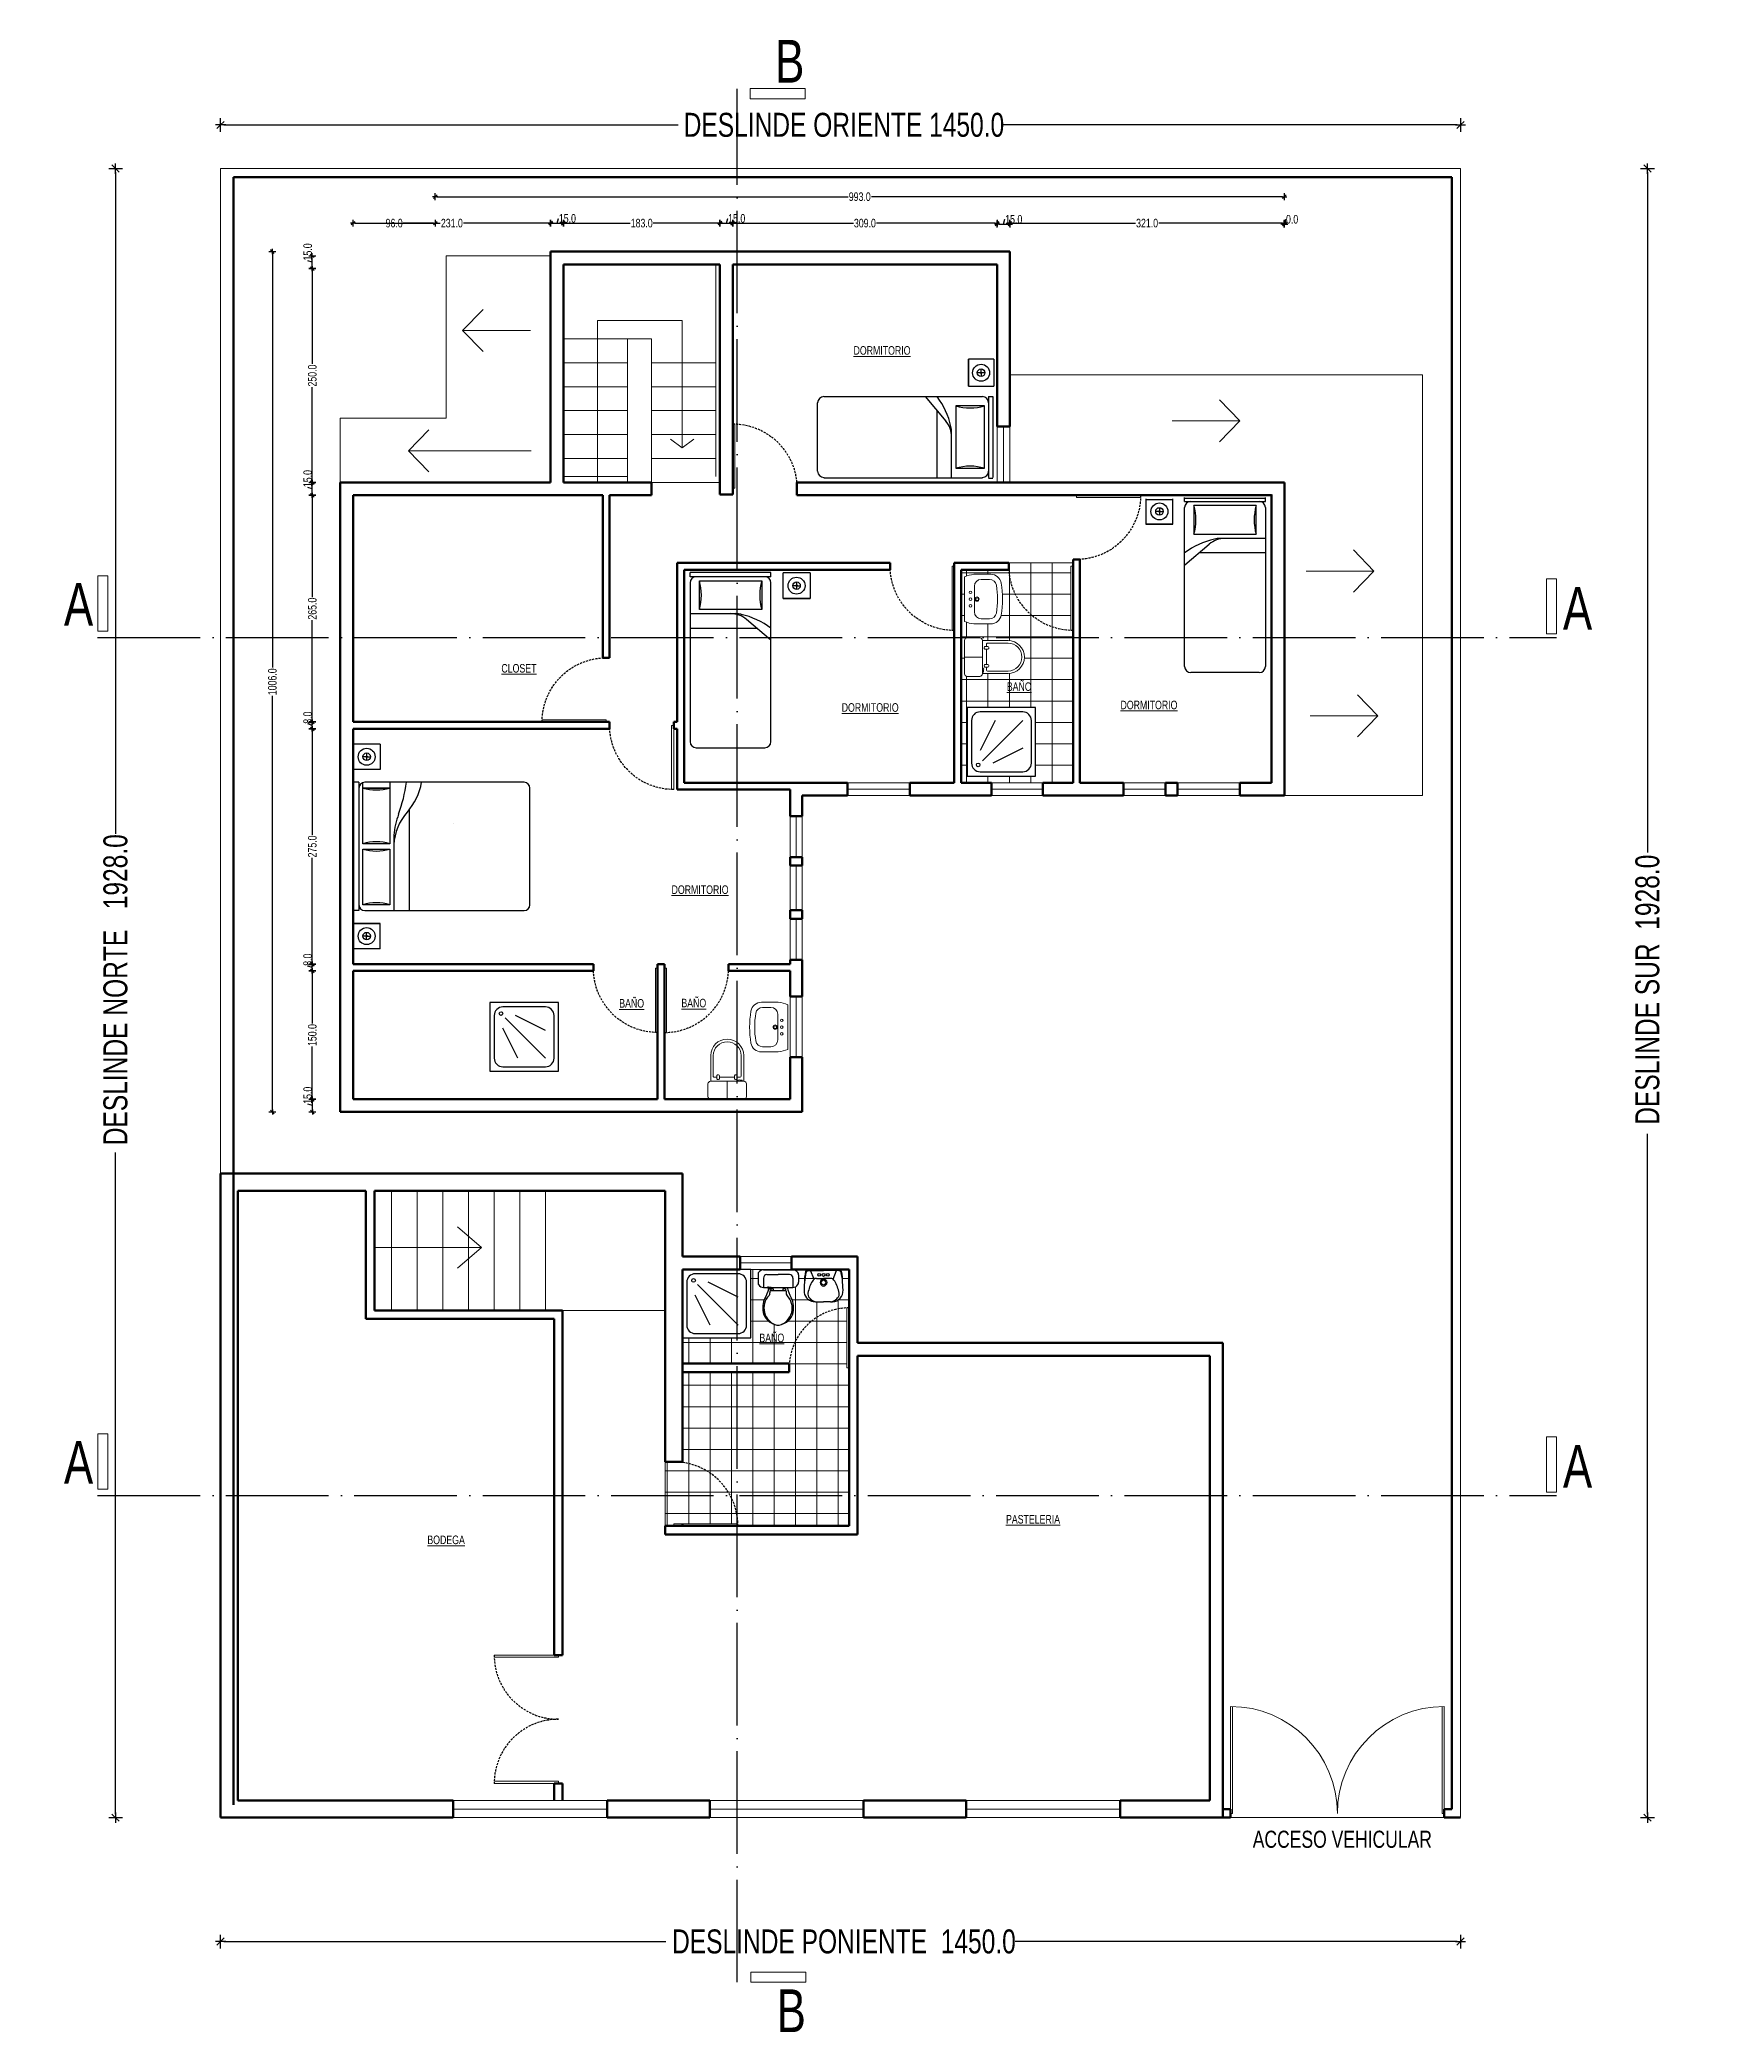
# Model space of a CAD drawing. Header units: centimetres. Extents: x 56177 to 99483, y 493 to 15482.
# Drawn here: x 68041 to 70010, y 6719 to 9048 of the extents above; entities that cross this region are included whole.
import ezdxf

# ---------------------------------------------------------------- set-up
doc = ezdxf.new("R2010")
doc.units = ezdxf.units.CM
doc.header["$MEASUREMENT"] = 0
doc.linetypes.add('ACAD_ISO04W100', pattern=[30, 24, -3, 0, -3])
doc.linetypes.add('HIDDEN', pattern=[0.375, 0.25, -0.125])
for name, color, linetype, lineweight in [('.002', 2, 'Continuous', 20), ('0.1 COTAS', 52, 'Continuous', 13), ('0.15 TEXTOS', 212, 'Continuous', 20), ('0.2 VENTANAS', 2, 'Continuous', 20), ('0.5 MUROS', 1, 'Continuous', 50), ('000.2 GENERAL', 2, 'Continuous', 20)]:
    doc.layers.add(name, color=color, linetype=linetype, lineweight=lineweight)
doc.layers.add('0.10 EJES', color=120, linetype='ACAD_ISO04W100')
doc.layers.add('0.12 PUNTEADA', color=142, linetype='HIDDEN')
doc.layers.add('0.12 MOBILIARIO BLOQUES', color=251, linetype='Continuous', lineweight=13, true_color=0x616161)
doc.layers.add('COLOR_ NARANJO', color=2, linetype='Continuous', true_color=0xffff14)
doc.styles.add('NICOLAS 2', font='swisscl.ttf')
doc.dimstyles.new('NICO CMS PEQUEÑAS', dxfattribs={"dimtxt": 10, "dimasz": 2, "dimexe": 0.18, "dimexo": 0.0625, "dimgap": 0.09, "dimtad": 0, "dimdec": 1, "dimzin": 0, "dimdsep": 46, "dimtxsty": 'NICOLAS 2', "dimblk": 'CRUZ2', "dimcen": 0.09, "dimse1": 1, "dimse2": 1, "dimclrd": 256, "dimclrt": 2, "dimadec": 0, "dimazin": 0, "dimtfac": 1, "dimtdec": 1, "dimtofl": 0, "dimtmove": 1, "dimatfit": 2, "dimldrblk": 'CRUZ2', "dimfxl": 1, "dimtolj": 1, "dimtzin": 0, "dimarcsym": 0})

msp = doc.modelspace()

# ---------------------------------------------------------------- texts
at = {"layer": '0.15 TEXTOS', "attachment_point": 1, "style": 'NICOLAS 2'}
for s, insert, char_height, width in [('\\pxqc;{\\H0.5x;B}', (68730.85, 9048.02), 100, 374.7413), ('{\\LDORMITORIO}', (68992.82, 8689.9), 10, 489.6147), ('\\pxqc;{\\H0.5x;A}', (67899.18, 8413.1), 100, 374.7413), ('\\pxqc;{\\H0.5x;A}', (69652.15, 8408.4), 100, 374.7413), ('{\\LCLOSET}', (68581, 8318.28), 10, 489.6147), ('{\\LBAÑO}', (69172.07, 8296.86), 10, 489.6147), ('{\\LDORMITORIO}', (68978.96, 8272.45), 10, 489.6147), ('{\\LDORMITORIO}', (69305, 8275.38), 10, 489.6147), ('{\\LDORMITORIO}', (68780.03, 8059.46), 10, 489.6147), ('{\\LBAÑO}', (68718.85, 7926.55), 10, 489.6147), ('{\\LBAÑO}', (68791.5, 7926.88), 10, 489.6147), ('{\\LBAÑO}', (68882.75, 7535.42), 10, 489.6147), ('\\pxqc;{\\H0.5x;A}', (67899.18, 7409.94), 100, 374.7413), ('\\pxqc;{\\H0.5x;A}', (69652.15, 7405.23), 100, 374.7413), ('{\\LPASTELERIA}', (69171.11, 7323.38), 10, 489.6147), ('{\\LBODEGA}', (68494.43, 7299.31), 10, 489.6147), ('ACCESO VEHICULAR', (69459.65, 6954.25), 20, 489.6147), ('\\pxqc;{\\H0.5x;B}', (68732.63, 6768.73), 100, 374.7413)]:
    msp.add_mtext(s, dxfattribs=dict(at, insert=insert, char_height=char_height, width=width))

# ---------------------------------------------------------------- blocks, each defined once
blk = doc.blocks.new('75')
at = {"layer": '.002', "ltscale": 200}
for p, q in [((7219, -432.3), (7219, -357.3)), ((7221.5, -432.3), (7221.5, -357.3)), ((7221.5, -432.3), (7219, -432.3))]:
    blk.add_line(p, q, dxfattribs=at)
at = {"layer": '0.12 PUNTEADA', "linetype": 'HIDDEN', "ltscale": 10}
blk.add_arc((7221.5, -432.3), 75, 90, 180, dxfattribs=at)
blk = doc.blocks.new('WC2')
at = {"layer": '0.12 MOBILIARIO BLOQUES'}
for p, q in [((7905.6, 4945.1), (7875.7, 4945.1)), ((7905.6, 4945.1), (7875.7, 4945.1)), ((7875.7, 4940.8), (7877.1, 4940.8)), ((7877.1, 4938.8), (7875.7, 4938.8)), ((7876.2, 4943.4), (7877.1, 4943.4)), ((7876.2, 4940.8), (7876.2, 4943.4)), ((7877.1, 4943.4), (7877.1, 4940.8)), ((7880.5, 4937.5), (7880.5, 4941.1)), ((7905.6, 4942.1), (7881.5, 4942.1)), ((7905.6, 4942.1), (7881.5, 4942.1)), ((7854.8, 4925.8), (7875.8, 4925.8)), ((7877.7, 4935.5), (7877.7, 4936.5)), ((7877.7, 4914.6), (7877.7, 4915.6)), ((7882.2, 4937.5), (7878.7, 4937.5)), ((7882.2, 4934.5), (7878.7, 4934.5)), ((7882.2, 4916.6), (7878.7, 4916.6)), ((7880.5, 4916.6), (7880.5, 4934.5)), ((7883.2, 4935.5), (7883.2, 4936.5)), ((7883.2, 4914.6), (7883.2, 4915.6)), ((7905.6, 4906.5), (7875.7, 4906.5)), ((7905.6, 4906.5), (7875.7, 4906.5)), ((7882.2, 4913.6), (7878.7, 4913.6)), ((7880.5, 4910.5), (7880.5, 4913.6)), ((7905.6, 4909.5), (7881.5, 4909.5)), ((7905.6, 4909.5), (7881.5, 4909.5))]:
    blk.add_line(p, q, dxfattribs=at)
blk.add_lwpolyline([(7875.7, 4906.3, -0.414214), (7872.7, 4903.3), (7857.8, 4903.3, -0.414214), (7854.8, 4906.3), (7854.8, 4945.4, -0.414214), (7857.8, 4948.4), (7872.7, 4948.4, -0.414214), (7875.7, 4945.4)], format="xyb", close=True, dxfattribs=at)
for centre, radius, start, end in [((7874.9, 4939.8), 2.41, 335.3637, 24.6363), ((7881.5, 4941.1), 1, 90, 179.9917), ((7905.6, 4925.8), 19.3, 270.2052, 89.7948), ((7905.6, 4925.8), 16.3, 270.2431, 89.7569), ((7878.7, 4936.5), 1, 90, 180), ((7878.7, 4935.5), 1, 180, 270), ((7878.7, 4915.6), 1, 90, 180), ((7882.2, 4936.5), 1, 0, 90), ((7882.2, 4935.5), 1, 270, 0), ((7882.2, 4915.6), 1, 0, 90), ((7878.7, 4914.6), 1, 180, 270), ((7881.5, 4910.5), 1, 179.9917, 270), ((7882.2, 4914.6), 1, 270, 0)]:
    blk.add_arc(centre, radius, start, end, dxfattribs=at)
blk = doc.blocks.new('LV1')
at = {"layer": '0.12 MOBILIARIO BLOQUES'}
for p, q in [((-7.8, 24.9), (1.9, 24.9)), ((9.9, -13.1), (9.9, 16.9)), ((-7.8, -21.1), (1.9, -21.1))]:
    blk.add_line(p, q, dxfattribs=at)
blk.add_lwpolyline([(21.6, -24.2), (21.6, 28, 0.069703), (10.6, 30.9), (-9.1, 30.9, 0.365816), (-21.4, 20.5, 0.084207), (-21.4, -16.7, 0.365816), (-9.1, -27.1), (10.6, -27.1, 0.069703)], format="xyb", close=True, dxfattribs=at)
for centre, radius in [((6.9, 1.9), 2.5), ((6.9, 1.9), 1.65), ((14.6, 9.8), 1.5), ((14.6, 1.9), 1.5), ((14.6, -6), 1.5)]:
    blk.add_circle(centre, radius, dxfattribs=at)
for centre, radius, start, end in [((-7.8, 16.9), 8, 90, 171.1196), ((1.9, 16.9), 8, 0, 90), ((88.2, 1.9), 105.2, 171.1196, 188.8804), ((-7.8, -13.1), 8, 188.8804, 270), ((1.9, -13.1), 8, 270, 0)]:
    blk.add_arc(centre, radius, start, end, dxfattribs=at)
blk = doc.blocks.new('CRUZ2')
at = {"layer": 'COLOR_ NARANJO', "color": 8}
for p, q in [((-1.5, 0), (1.5, 0)), ((0, 2), (0, -2))]:
    blk.add_line(p, q, dxfattribs=at)
at = {"layer": 'COLOR_ NARANJO', "color": 4}
blk.add_lwpolyline([(-1.06, -1.06), (0, 0), (1.06, 1.06)], dxfattribs=at)
blk = doc.blocks.new('*D94')
at = {"layer": '0.1 COTAS', "lineweight": -2, "transparency": 16777216}
for p, q in [((68505.6, 8864.6), (68986.6, 8864.6)), ((69494.6, 8864.6), (69013.7, 8864.6))]:
    blk.add_line(p, q, dxfattribs=at)
at = {"layer": 'Defpoints', "color": 0, "transparency": 16777216}
for p in [(69496.6, 8864.6), (68503.6, 8529.5), (69496.6, 8530.5)]:
    blk.add_point(p, dxfattribs=at)
at = {"layer": '0.1 COTAS', "lineweight": -2, "transparency": 16777216, "xscale": 2, "yscale": 2, "zscale": 2, "rotation": 180}
blk.add_blockref('CRUZ2', (68503.6, 8864.6), dxfattribs=at)
at = {"layer": '0.1 COTAS', "lineweight": -2, "transparency": 16777216, "xscale": 2, "yscale": 2, "zscale": 2}
blk.add_blockref('CRUZ2', (69496.6, 8864.6), dxfattribs=at)
at = {"layer": '0.1 COTAS', "color": 2, "transparency": 16777216, "insert": (69000.1, 8864.6), "char_height": 10, "attachment_point": 5, "style": 'NICOLAS 2'}
blk.add_mtext('\\A1;993.0', dxfattribs=at)
blk = doc.blocks.new('*D104')
at = {"layer": '0.1 COTAS', "lineweight": -2, "transparency": 16777216}
for p, q in [((68313.2, 8798.5), (68313.2, 8314.1)), ((68313.2, 7796.5), (68313.2, 8281))]:
    blk.add_line(p, q, dxfattribs=at)
at = {"layer": 'Defpoints', "color": 0, "transparency": 16777216}
for p in [(68313.2, 8800.5), (68638.6, 8800.5), (68503.6, 7794.5)]:
    blk.add_point(p, dxfattribs=at)
at = {"layer": '0.1 COTAS', "lineweight": -2, "transparency": 16777216, "xscale": 2, "yscale": 2, "zscale": 2}
for p, rotation in [((68313.2, 8800.5), 90), ((68313.2, 7794.5), 270)]:
    blk.add_blockref('CRUZ2', p, dxfattribs=dict(at, rotation=rotation))
at = {"layer": '0.1 COTAS', "color": 2, "transparency": 16777216, "insert": (68313.2, 8297.5), "char_height": 10, "attachment_point": 5, "rotation": 90, "style": 'NICOLAS 2'}
blk.add_mtext('\\A1;1006.0', dxfattribs=at)
blk = doc.blocks.new('70i')
at = {"layer": '.002', "ltscale": 200}
for p, q in [((57774.9, 4700.5), (57774.9, 4630.5)), ((57777.4, 4700.5), (57777.4, 4630.5)), ((57777.4, 4630.5), (57774.9, 4630.5))]:
    blk.add_line(p, q, dxfattribs=at)
at = {"layer": '0.12 PUNTEADA', "linetype": 'HIDDEN', "ltscale": 10}
blk.add_arc((57777.4, 4630.5), 70, 90, 180, dxfattribs=at)
blk = doc.blocks.new('cama grande')
for p, q in [((78223.6, 8132.3), (78223.6, 8162)), ((78223.6, 8132.3), (78223.6, 8162)), ((78255.3, 8162), (78223.6, 8162)), ((78255.3, 8162), (78223.6, 8162)), ((78253.3, 8162), (78253.3, 8162)), ((78255.3, 8162), (78255.3, 8132.3)), ((78255.3, 8162), (78255.3, 8132.3)), ((78255.3, 8132.3), (78223.6, 8132.3)), ((78238.6, 8147.2), (78235.1, 8147.2)), ((78239.4, 8151.5), (78239.4, 8148)), ((78239.4, 8146.4), (78239.4, 8142.8)), ((78240.2, 8147.2), (78243.8, 8147.2)), ((78223.6, 8117.3), (78223.6, 7967.3)), ((78230.4, 8117.3), (78223.6, 8117.3)), ((78230.4, 8117.3), (78230.4, 7967.3)), ((78234.9, 8045.5), (78234.9, 8116.9)), ((78234.9, 8110.5), (78266.6, 8110.5)), ((78266.6, 8110.5), (78234.9, 8110.5)), ((78234.9, 8110.5), (78266.6, 8110.5)), ((78266.6, 8110.5), (78234.9, 8110.5)), ((78423.6, 8117.3), (78237.2, 8117.3)), ((78266.6, 8117.3), (78266.6, 8045.5)), ((78430.4, 7974.1), (78430.4, 8110.5)), ((78289.2, 8084.6), (78289.2, 7967.3)), ((78266.6, 8045.5), (78234.9, 8045.5)), ((78234.9, 7974.1), (78234.9, 8039.2)), ((78234.9, 8039.2), (78266.6, 8039.2)), ((78266.6, 8039.2), (78266.6, 7974.1)), ((78271.1, 8055.6), (78271.1, 7967.3)), ((78230.4, 7967.3), (78223.6, 7967.3)), ((78266.6, 7974.1), (78234.9, 7974.1)), ((78266.6, 7974.1), (78234.9, 7974.1)), ((78237.2, 7967.3), (78423.6, 7967.3)), ((78264.6, 7974.1), (78264.6, 7974.1)), ((78223.6, 7952.3), (78223.6, 7922.6)), ((78223.6, 7952.3), (78223.6, 7922.6)), ((78255.3, 7952.3), (78223.6, 7952.3)), ((78223.6, 7952.3), (78255.3, 7952.3)), ((78255.3, 7952.3), (78223.6, 7952.3)), ((78255.3, 7922.6), (78255.3, 7952.3)), ((78255.3, 7922.6), (78255.3, 7952.3)), ((78255.3, 7922.6), (78223.6, 7922.6)), ((78238.6, 7937.5), (78235.1, 7937.5)), ((78239.4, 7938.3), (78239.4, 7941.8)), ((78239.4, 7933.1), (78239.4, 7936.7)), ((78240.2, 7937.5), (78243.8, 7937.5))]:
    blk.add_line(p, q)
for centre, radius in [((78239.4, 8147.2), 9.9), ((78239.4, 8147.2), 4.36), ((78239.4, 8147.2), 0.793), ((78239.4, 7937.5), 9.9), ((78239.4, 7937.5), 4.36), ((78239.4, 7937.5), 0.793)]:
    blk.add_circle(centre, radius)
for centre, radius, start, end in [((78237.2, 8110.5), 6.79, 90, 180), ((78250.7, 8164.9), 56.6, 253.7398, 286.2602), ((78079.7, 8148.9), 208.8, 340.7466, 351.3078), ((78225.3, 8133.2), 80, 320.4539, 348.5361), ((78423.6, 8110.5), 6.79, 0, 90), ((78332.9, 8040.9), 61.9, 137.9342, 176.8337), ((78353.5, 8049.4), 82.6, 158.2324, 175.7082), ((78250.7, 7991.2), 56.6, 73.7398, 106.2602), ((78250.7, 8093.5), 56.6, 253.7398, 286.2602), ((78237.2, 7974.1), 6.79, 180, 270), ((78250.7, 7919.8), 56.6, 73.7398, 106.2602), ((78423.6, 7974.1), 6.79, 270, 0)]:
    blk.add_arc(centre, radius, start, end)
blk = doc.blocks.new('*D199')
at = {"layer": '0.1 COTAS', "lineweight": -2, "transparency": 16777216}
for p, q in [((68409.6, 8833.7), (68445.2, 8833.7)), ((68501.6, 8833.7), (68466, 8833.7))]:
    blk.add_line(p, q, dxfattribs=at)
at = {"layer": 'Defpoints', "color": 0, "transparency": 16777216}
for p in [(68407.6, 8833.7), (68503.6, 8530.5), (68407.6, 8515.5)]:
    blk.add_point(p, dxfattribs=at)
at = {"layer": '0.1 COTAS', "lineweight": -2, "transparency": 16777216, "xscale": 2, "yscale": 2, "zscale": 2, "rotation": 180}
blk.add_blockref('CRUZ2', (68407.6, 8833.7), dxfattribs=at)
at = {"layer": '0.1 COTAS', "lineweight": -2, "transparency": 16777216, "xscale": 2, "yscale": 2, "zscale": 2}
blk.add_blockref('CRUZ2', (68503.6, 8833.7), dxfattribs=at)
at = {"layer": '0.1 COTAS', "color": 2, "transparency": 16777216, "insert": (68455.6, 8833.7), "char_height": 10, "attachment_point": 5, "style": 'NICOLAS 2'}
blk.add_mtext('\\A1;96.0', dxfattribs=at)
blk = doc.blocks.new('*D200')
at = {"layer": '0.1 COTAS', "lineweight": -2, "transparency": 16777216}
for p, q in [((68409.6, 8833.7), (68509.6, 8833.7)), ((68636.6, 8833.7), (68536.6, 8833.7))]:
    blk.add_line(p, q, dxfattribs=at)
at = {"layer": 'Defpoints', "color": 0, "transparency": 16777216}
for p in [(68638.6, 8833.7), (68638.6, 8530.5), (68407.6, 8515.5)]:
    blk.add_point(p, dxfattribs=at)
at = {"layer": '0.1 COTAS', "lineweight": -2, "transparency": 16777216, "xscale": 2, "yscale": 2, "zscale": 2, "rotation": 180}
blk.add_blockref('CRUZ2', (68407.6, 8833.7), dxfattribs=at)
at = {"layer": '0.1 COTAS', "lineweight": -2, "transparency": 16777216, "xscale": 2, "yscale": 2, "zscale": 2}
blk.add_blockref('CRUZ2', (68638.6, 8833.7), dxfattribs=at)
at = {"layer": '0.1 COTAS', "color": 2, "transparency": 16777216, "insert": (68523.1, 8833.7), "char_height": 10, "attachment_point": 5, "style": 'NICOLAS 2'}
blk.add_mtext('\\A1;231.0', dxfattribs=at)
blk = doc.blocks.new('*D201')
at = {"layer": '0.1 COTAS', "lineweight": -2, "transparency": 16777216}
for p, q in [((68640.6, 8833.7), (68651.6, 8833.7)), ((68646.1, 8833.7), (68647.7, 8839.2)), ((68647.7, 8839.2), (68647.9, 8839.2))]:
    blk.add_line(p, q, dxfattribs=at)
at = {"layer": 'Defpoints', "color": 0, "transparency": 16777216}
for p in [(68653.6, 8833.7), (68638.6, 8530.5), (68653.6, 8530.5)]:
    blk.add_point(p, dxfattribs=at)
at = {"layer": '0.1 COTAS', "lineweight": -2, "transparency": 16777216, "xscale": 2, "yscale": 2, "zscale": 2, "rotation": 180}
blk.add_blockref('CRUZ2', (68638.6, 8833.7), dxfattribs=at)
at = {"layer": '0.1 COTAS', "lineweight": -2, "transparency": 16777216, "xscale": 2, "yscale": 2, "zscale": 2}
blk.add_blockref('CRUZ2', (68653.6, 8833.7), dxfattribs=at)
at = {"layer": '0.1 COTAS', "color": 2, "transparency": 16777216, "insert": (68658.2, 8839.2), "char_height": 10, "attachment_point": 5, "style": 'NICOLAS 2'}
blk.add_mtext('\\A1;15.0', dxfattribs=at)
blk = doc.blocks.new('*D202')
at = {"layer": '0.1 COTAS', "lineweight": -2, "transparency": 16777216}
for p, q in [((68655.6, 8833.7), (68731.7, 8833.7)), ((68834.6, 8833.7), (68758.5, 8833.7))]:
    blk.add_line(p, q, dxfattribs=at)
at = {"layer": 'Defpoints', "color": 0, "transparency": 16777216}
for p in [(68836.6, 8833.7), (68653.6, 8530.5), (68836.6, 8516.5)]:
    blk.add_point(p, dxfattribs=at)
at = {"layer": '0.1 COTAS', "lineweight": -2, "transparency": 16777216, "xscale": 2, "yscale": 2, "zscale": 2, "rotation": 180}
blk.add_blockref('CRUZ2', (68653.6, 8833.7), dxfattribs=at)
at = {"layer": '0.1 COTAS', "lineweight": -2, "transparency": 16777216, "xscale": 2, "yscale": 2, "zscale": 2}
blk.add_blockref('CRUZ2', (68836.6, 8833.7), dxfattribs=at)
at = {"layer": '0.1 COTAS', "color": 2, "transparency": 16777216, "insert": (68745.1, 8833.7), "char_height": 10, "attachment_point": 5, "style": 'NICOLAS 2'}
blk.add_mtext('\\A1;183.0', dxfattribs=at)
blk = doc.blocks.new('*D203')
at = {"layer": '0.1 COTAS', "lineweight": -2, "transparency": 16777216}
for p, q in [((68838.6, 8833.7), (68849.6, 8833.7)), ((68844.1, 8833.7), (68845.7, 8839.2)), ((68845.7, 8839.2), (68845.9, 8839.2))]:
    blk.add_line(p, q, dxfattribs=at)
at = {"layer": 'Defpoints', "color": 0, "transparency": 16777216}
for p in [(68851.6, 8833.7), (68836.6, 8516.5), (68851.6, 8516.5)]:
    blk.add_point(p, dxfattribs=at)
at = {"layer": '0.1 COTAS', "lineweight": -2, "transparency": 16777216, "xscale": 2, "yscale": 2, "zscale": 2, "rotation": 180}
blk.add_blockref('CRUZ2', (68836.6, 8833.7), dxfattribs=at)
at = {"layer": '0.1 COTAS', "lineweight": -2, "transparency": 16777216, "xscale": 2, "yscale": 2, "zscale": 2}
blk.add_blockref('CRUZ2', (68851.6, 8833.7), dxfattribs=at)
at = {"layer": '0.1 COTAS', "color": 2, "transparency": 16777216, "insert": (68856.2, 8839.2), "char_height": 10, "attachment_point": 5, "style": 'NICOLAS 2'}
blk.add_mtext('\\A1;15.0', dxfattribs=at)
blk = doc.blocks.new('*D204')
at = {"layer": '0.1 COTAS', "lineweight": -2, "transparency": 16777216}
for p, q in [((68853.6, 8833.7), (68992.6, 8833.7)), ((69158.6, 8833.7), (69019.7, 8833.7))]:
    blk.add_line(p, q, dxfattribs=at)
at = {"layer": 'Defpoints', "color": 0, "transparency": 16777216}
for p in [(69160.6, 8833.7), (69160.6, 8531.5), (68851.6, 8516.5)]:
    blk.add_point(p, dxfattribs=at)
at = {"layer": '0.1 COTAS', "lineweight": -2, "transparency": 16777216, "xscale": 2, "yscale": 2, "zscale": 2, "rotation": 180}
blk.add_blockref('CRUZ2', (68851.6, 8833.7), dxfattribs=at)
at = {"layer": '0.1 COTAS', "lineweight": -2, "transparency": 16777216, "xscale": 2, "yscale": 2, "zscale": 2}
blk.add_blockref('CRUZ2', (69160.6, 8833.7), dxfattribs=at)
at = {"layer": '0.1 COTAS', "color": 2, "transparency": 16777216, "insert": (69006.1, 8833.7), "char_height": 10, "attachment_point": 5, "style": 'NICOLAS 2'}
blk.add_mtext('\\A1;309.0', dxfattribs=at)
blk = doc.blocks.new('*D205')
at = {"layer": '0.1 COTAS', "lineweight": -2, "transparency": 16777216}
for p, q in [((69162.6, 8832.7), (69173.6, 8832.7)), ((69168.1, 8832.7), (69169.7, 8838.2)), ((69169.7, 8838.2), (69169.9, 8838.2))]:
    blk.add_line(p, q, dxfattribs=at)
at = {"layer": 'Defpoints', "color": 0, "transparency": 16777216}
for p in [(69175.6, 8832.7), (69160.6, 8530.5), (69175.6, 8530.5)]:
    blk.add_point(p, dxfattribs=at)
at = {"layer": '0.1 COTAS', "lineweight": -2, "transparency": 16777216, "xscale": 2, "yscale": 2, "zscale": 2, "rotation": 180}
blk.add_blockref('CRUZ2', (69160.6, 8832.7), dxfattribs=at)
at = {"layer": '0.1 COTAS', "lineweight": -2, "transparency": 16777216, "xscale": 2, "yscale": 2, "zscale": 2}
blk.add_blockref('CRUZ2', (69175.6, 8832.7), dxfattribs=at)
at = {"layer": '0.1 COTAS', "color": 2, "transparency": 16777216, "insert": (69180.2, 8838.2), "char_height": 10, "attachment_point": 5, "style": 'NICOLAS 2'}
blk.add_mtext('\\A1;15.0', dxfattribs=at)
blk = doc.blocks.new('*D206')
at = {"layer": '0.1 COTAS', "lineweight": -2, "transparency": 16777216}
for p, q in [((69177.6, 8833.7), (69322.6, 8833.7)), ((69494.6, 8833.7), (69349.7, 8833.7))]:
    blk.add_line(p, q, dxfattribs=at)
at = {"layer": 'Defpoints', "color": 0, "transparency": 16777216}
for p in [(69496.6, 8833.7), (69175.6, 8531.5), (69496.6, 8530.5)]:
    blk.add_point(p, dxfattribs=at)
at = {"layer": '0.1 COTAS', "lineweight": -2, "transparency": 16777216, "xscale": 2, "yscale": 2, "zscale": 2, "rotation": 180}
blk.add_blockref('CRUZ2', (69175.6, 8833.7), dxfattribs=at)
at = {"layer": '0.1 COTAS', "lineweight": -2, "transparency": 16777216, "xscale": 2, "yscale": 2, "zscale": 2}
blk.add_blockref('CRUZ2', (69496.6, 8833.7), dxfattribs=at)
at = {"layer": '0.1 COTAS', "color": 2, "transparency": 16777216, "insert": (69336.1, 8833.7), "char_height": 10, "attachment_point": 5, "style": 'NICOLAS 2'}
blk.add_mtext('\\A1;321.0', dxfattribs=at)
blk = doc.blocks.new('*D207')
at = {"layer": '0.1 COTAS', "lineweight": -2, "transparency": 16777216}
for p, q in [((69494.6, 8832.7), (69492.6, 8832.7)), ((69496.6, 8832.7), (69498.2, 8838.2)), ((69498.2, 8838.2), (69498.4, 8838.2)), ((69498.6, 8832.7), (69500.6, 8832.7))]:
    blk.add_line(p, q, dxfattribs=at)
at = {"layer": 'Defpoints', "color": 0, "transparency": 16777216}
for p in [(69496.6, 8832.7), (69496.6, 8530.5), (69496.6, 8530.5)]:
    blk.add_point(p, dxfattribs=at)
at = {"layer": '0.1 COTAS', "lineweight": -2, "transparency": 16777216, "xscale": 2, "yscale": 2, "zscale": 2}
blk.add_blockref('CRUZ2', (69496.6, 8832.7), dxfattribs=at)
at = {"layer": '0.1 COTAS', "lineweight": -2, "transparency": 16777216, "xscale": 2, "yscale": 2, "zscale": 2, "rotation": 180}
blk.add_blockref('CRUZ2', (69496.6, 8832.7), dxfattribs=at)
at = {"layer": '0.1 COTAS', "color": 2, "transparency": 16777216, "insert": (69505.7, 8838.2), "char_height": 10, "attachment_point": 5, "style": 'NICOLAS 2'}
blk.add_mtext('\\A1;0.0', dxfattribs=at)
blk = doc.blocks.new('*D208')
at = {"layer": '0.1 COTAS', "lineweight": -2, "transparency": 16777216}
for p, q in [((68359.9, 7957.5), (68359.9, 7897.9)), ((68359.9, 7811.5), (68359.9, 7871.1))]:
    blk.add_line(p, q, dxfattribs=at)
at = {"layer": 'Defpoints', "color": 0, "transparency": 16777216}
for p in [(68359.9, 7959.5), (68518.6, 7959.5), (68518.6, 7809.5)]:
    blk.add_point(p, dxfattribs=at)
at = {"layer": '0.1 COTAS', "lineweight": -2, "transparency": 16777216, "xscale": 2, "yscale": 2, "zscale": 2}
for p, rotation in [((68359.9, 7959.5), 90), ((68359.9, 7809.5), 270)]:
    blk.add_blockref('CRUZ2', p, dxfattribs=dict(at, rotation=rotation))
at = {"layer": '0.1 COTAS', "color": 2, "transparency": 16777216, "insert": (68359.9, 7884.5), "char_height": 10, "attachment_point": 5, "rotation": 90, "style": 'NICOLAS 2'}
blk.add_mtext('\\A1;150.0', dxfattribs=at)
blk = doc.blocks.new('*D209')
at = {"layer": '0.1 COTAS', "lineweight": -2, "transparency": 16777216}
for p, q in [((68354.5, 7965.2), (68354.5, 7965.3)), ((68359.9, 7963.5), (68354.5, 7965.2)), ((68359.9, 7961.5), (68359.9, 7965.5))]:
    blk.add_line(p, q, dxfattribs=at)
at = {"layer": 'Defpoints', "color": 0, "transparency": 16777216}
for p in [(68359.9, 7967.5), (68518.6, 7967.5), (68518.6, 7959.5)]:
    blk.add_point(p, dxfattribs=at)
at = {"layer": '0.1 COTAS', "lineweight": -2, "transparency": 16777216, "xscale": 2, "yscale": 2, "zscale": 2}
for p, rotation in [((68359.9, 7967.5), 90), ((68359.9, 7959.5), 270)]:
    blk.add_blockref('CRUZ2', p, dxfattribs=dict(at, rotation=rotation))
at = {"layer": '0.1 COTAS', "color": 2, "transparency": 16777216, "insert": (68354.5, 7972.6), "char_height": 10, "attachment_point": 5, "rotation": 90, "style": 'NICOLAS 2'}
blk.add_mtext('\\A1;8.0', dxfattribs=at)
blk = doc.blocks.new('*D210')
at = {"layer": '0.1 COTAS', "lineweight": -2, "transparency": 16777216}
for p, q in [((68359.9, 8240.5), (68359.9, 8118.6)), ((68359.9, 7969.5), (68359.9, 8091.5))]:
    blk.add_line(p, q, dxfattribs=at)
at = {"layer": 'Defpoints', "color": 0, "transparency": 16777216}
for p in [(68359.9, 8242.5), (68518.6, 8242.5), (68518.6, 7967.5)]:
    blk.add_point(p, dxfattribs=at)
at = {"layer": '0.1 COTAS', "lineweight": -2, "transparency": 16777216, "xscale": 2, "yscale": 2, "zscale": 2}
for p, rotation in [((68359.9, 8242.5), 90), ((68359.9, 7967.5), 270)]:
    blk.add_blockref('CRUZ2', p, dxfattribs=dict(at, rotation=rotation))
at = {"layer": '0.1 COTAS', "color": 2, "transparency": 16777216, "insert": (68359.9, 8105), "char_height": 10, "attachment_point": 5, "rotation": 90, "style": 'NICOLAS 2'}
blk.add_mtext('\\A1;275.0', dxfattribs=at)
blk = doc.blocks.new('*D211')
at = {"layer": '0.1 COTAS', "lineweight": -2, "transparency": 16777216}
for p, q in [((68354.5, 8248.2), (68354.5, 8248.3)), ((68359.9, 8246.5), (68354.5, 8248.2)), ((68359.9, 8244.5), (68359.9, 8248.5))]:
    blk.add_line(p, q, dxfattribs=at)
at = {"layer": 'Defpoints', "color": 0, "transparency": 16777216}
for p in [(68359.9, 8250.5), (68518.6, 8250.5), (68518.6, 8242.5)]:
    blk.add_point(p, dxfattribs=at)
at = {"layer": '0.1 COTAS', "lineweight": -2, "transparency": 16777216, "xscale": 2, "yscale": 2, "zscale": 2}
for p, rotation in [((68359.9, 8250.5), 90), ((68359.9, 8242.5), 270)]:
    blk.add_blockref('CRUZ2', p, dxfattribs=dict(at, rotation=rotation))
at = {"layer": '0.1 COTAS', "color": 2, "transparency": 16777216, "insert": (68354.5, 8255.6), "char_height": 10, "attachment_point": 5, "rotation": 90, "style": 'NICOLAS 2'}
blk.add_mtext('\\A1;8.0', dxfattribs=at)
blk = doc.blocks.new('*D212')
at = {"layer": '0.1 COTAS', "lineweight": -2, "transparency": 16777216}
for p, q in [((68359.9, 8513.5), (68359.9, 8396.6)), ((68359.9, 8252.5), (68359.9, 8369.5))]:
    blk.add_line(p, q, dxfattribs=at)
at = {"layer": 'Defpoints', "color": 0, "transparency": 16777216}
for p in [(68359.9, 8515.5), (68629.6, 8515.5), (68518.6, 8250.5)]:
    blk.add_point(p, dxfattribs=at)
at = {"layer": '0.1 COTAS', "lineweight": -2, "transparency": 16777216, "xscale": 2, "yscale": 2, "zscale": 2}
for p, rotation in [((68359.9, 8515.5), 90), ((68359.9, 8250.5), 270)]:
    blk.add_blockref('CRUZ2', p, dxfattribs=dict(at, rotation=rotation))
at = {"layer": '0.1 COTAS', "color": 2, "transparency": 16777216, "insert": (68359.9, 8383), "char_height": 10, "attachment_point": 5, "rotation": 90, "style": 'NICOLAS 2'}
blk.add_mtext('\\A1;265.0', dxfattribs=at)
blk = doc.blocks.new('*D213')
at = {"layer": '0.1 COTAS', "lineweight": -2, "transparency": 16777216}
for p, q in [((68359.9, 8517.5), (68359.9, 8528.5)), ((68354.5, 8524.7), (68354.5, 8524.8)), ((68359.9, 8523), (68354.5, 8524.7))]:
    blk.add_line(p, q, dxfattribs=at)
at = {"layer": 'Defpoints', "color": 0, "transparency": 16777216}
for p in [(68359.9, 8530.5), (68503.6, 8530.5), (68518.6, 8515.5)]:
    blk.add_point(p, dxfattribs=at)
at = {"layer": '0.1 COTAS', "lineweight": -2, "transparency": 16777216, "xscale": 2, "yscale": 2, "zscale": 2}
for p, rotation in [((68359.9, 8530.5), 90), ((68359.9, 8515.5), 270)]:
    blk.add_blockref('CRUZ2', p, dxfattribs=dict(at, rotation=rotation))
at = {"layer": '0.1 COTAS', "color": 2, "transparency": 16777216, "insert": (68354.5, 8535.1), "char_height": 10, "attachment_point": 5, "rotation": 90, "style": 'NICOLAS 2'}
blk.add_mtext('\\A1;15.0', dxfattribs=at)
blk = doc.blocks.new('*D214')
at = {"layer": '0.1 COTAS', "lineweight": -2, "transparency": 16777216}
for p, q in [((68359.9, 8778.5), (68359.9, 8669.1)), ((68359.9, 8532.5), (68359.9, 8642))]:
    blk.add_line(p, q, dxfattribs=at)
at = {"layer": 'Defpoints', "color": 0, "transparency": 16777216}
for p in [(68359.9, 8780.5), (68653.6, 8780.5), (68503.6, 8530.5)]:
    blk.add_point(p, dxfattribs=at)
at = {"layer": '0.1 COTAS', "lineweight": -2, "transparency": 16777216, "xscale": 2, "yscale": 2, "zscale": 2}
for p, rotation in [((68359.9, 8780.5), 90), ((68359.9, 8530.5), 270)]:
    blk.add_blockref('CRUZ2', p, dxfattribs=dict(at, rotation=rotation))
at = {"layer": '0.1 COTAS', "color": 2, "transparency": 16777216, "insert": (68359.9, 8655.5), "char_height": 10, "attachment_point": 5, "rotation": 90, "style": 'NICOLAS 2'}
blk.add_mtext('\\A1;250.0', dxfattribs=at)
blk = doc.blocks.new('*D215')
at = {"layer": '0.1 COTAS', "lineweight": -2, "transparency": 16777216}
for p, q in [((68354.5, 8789.7), (68354.5, 8789.8)), ((68359.9, 8788), (68354.5, 8789.7)), ((68359.9, 8782.5), (68359.9, 8793.5))]:
    blk.add_line(p, q, dxfattribs=at)
at = {"layer": 'Defpoints', "color": 0, "transparency": 16777216}
for p in [(68359.9, 8795.5), (68638.6, 8795.5), (68653.6, 8780.5)]:
    blk.add_point(p, dxfattribs=at)
at = {"layer": '0.1 COTAS', "lineweight": -2, "transparency": 16777216, "xscale": 2, "yscale": 2, "zscale": 2}
for p, rotation in [((68359.9, 8795.5), 90), ((68359.9, 8780.5), 270)]:
    blk.add_blockref('CRUZ2', p, dxfattribs=dict(at, rotation=rotation))
at = {"layer": '0.1 COTAS', "color": 2, "transparency": 16777216, "insert": (68354.5, 8800.1), "char_height": 10, "attachment_point": 5, "rotation": 90, "style": 'NICOLAS 2'}
blk.add_mtext('\\A1;15.0', dxfattribs=at)
blk = doc.blocks.new('*D555')
at = {"layer": '0.1 COTAS', "lineweight": -2, "transparency": 16777216}
for p, q in [((68354.5, 7803.7), (68354.5, 7803.8)), ((68360, 7802), (68354.5, 7803.7)), ((68360, 7796.5), (68360, 7807.5))]:
    blk.add_line(p, q, dxfattribs=at)
at = {"layer": 'Defpoints', "color": 0, "transparency": 16777216}
for p in [(68360, 7809.5), (68407.6, 7809.5), (68392.6, 7794.5)]:
    blk.add_point(p, dxfattribs=at)
at = {"layer": '0.1 COTAS', "lineweight": -2, "transparency": 16777216, "xscale": 2, "yscale": 2, "zscale": 2}
for p, rotation in [((68360, 7809.5), 90), ((68360, 7794.5), 270)]:
    blk.add_blockref('CRUZ2', p, dxfattribs=dict(at, rotation=rotation))
at = {"layer": '0.1 COTAS', "color": 2, "transparency": 16777216, "insert": (68354.5, 7814.1), "char_height": 10, "attachment_point": 5, "rotation": 90, "style": 'NICOLAS 2'}
blk.add_mtext('\\A1;15.0', dxfattribs=at)
blk = doc.blocks.new('*D635')
at = {"layer": '0.1 COTAS', "lineweight": -2, "transparency": 16777216}
for p, q in [((68129.8, 8893.5), (68129.8, 8119.8)), ((68129.8, 6973.5), (68129.8, 7747.3))]:
    blk.add_line(p, q, dxfattribs=at)
at = {"layer": 'Defpoints', "color": 0, "transparency": 16777216}
for p in [(68252.6, 8897.5), (68129.8, 6969.5), (68252.6, 6969.5)]:
    blk.add_point(p, dxfattribs=at)
at = {"layer": '0.1 COTAS', "lineweight": -2, "transparency": 16777216, "xscale": 4, "yscale": 4, "zscale": 4}
for p, rotation in [((68129.8, 8897.5), 90), ((68129.8, 6969.5), 270)]:
    blk.add_blockref('CRUZ2', p, dxfattribs=dict(at, rotation=rotation))
at = {"layer": '0.1 COTAS', "color": 2, "transparency": 16777216, "insert": (68129.8, 7933.5), "char_height": 28, "attachment_point": 5, "rotation": 90, "style": 'NICOLAS 2'}
blk.add_mtext('\\A1; DESLINDE NORTE   1928.0', dxfattribs=at)
blk = doc.blocks.new('*D636')
at = {"layer": '0.1 COTAS', "lineweight": -2, "transparency": 16777216}
for p, q in [((69921.3, 8893.5), (69921.3, 8097.9)), ((69921.3, 6973.5), (69921.3, 7769.1))]:
    blk.add_line(p, q, dxfattribs=at)
at = {"layer": 'Defpoints', "color": 0, "transparency": 16777216}
for p in [(69702.6, 8897.5), (69702.6, 6969.5), (69921.3, 6969.5)]:
    blk.add_point(p, dxfattribs=at)
at = {"layer": '0.1 COTAS', "lineweight": -2, "transparency": 16777216, "xscale": 4, "yscale": 4, "zscale": 4}
for p, rotation in [((69921.3, 8897.5), 90), ((69921.3, 6969.5), 270)]:
    blk.add_blockref('CRUZ2', p, dxfattribs=dict(at, rotation=rotation))
at = {"layer": '0.1 COTAS', "color": 2, "transparency": 16777216, "insert": (69921.3, 7933.5), "char_height": 28, "attachment_point": 5, "rotation": 90, "style": 'NICOLAS 2'}
blk.add_mtext('\\A1; DESLINDE SUR  1928.0', dxfattribs=at)
blk = doc.blocks.new('*D637')
at = {"layer": '0.1 COTAS', "lineweight": -2, "transparency": 16777216}
for p, q in [((68256.6, 6824.6), (68773.2, 6824.6)), ((69698.6, 6824.6), (69182, 6824.6))]:
    blk.add_line(p, q, dxfattribs=at)
at = {"layer": 'Defpoints', "color": 0, "transparency": 16777216}
for p in [(68252.6, 6969.5), (69702.6, 6969.5), (69702.6, 6824.6)]:
    blk.add_point(p, dxfattribs=at)
at = {"layer": '0.1 COTAS', "lineweight": -2, "transparency": 16777216, "xscale": 4, "yscale": 4, "zscale": 4, "rotation": 180}
blk.add_blockref('CRUZ2', (68252.6, 6824.6), dxfattribs=at)
at = {"layer": '0.1 COTAS', "lineweight": -2, "transparency": 16777216, "xscale": 4, "yscale": 4, "zscale": 4}
blk.add_blockref('CRUZ2', (69702.6, 6824.6), dxfattribs=at)
at = {"layer": '0.1 COTAS', "color": 2, "transparency": 16777216, "insert": (68977.6, 6824.6), "char_height": 28, "attachment_point": 5, "style": 'NICOLAS 2'}
blk.add_mtext('\\A1; DESLINDE PONIENTE  1450.0', dxfattribs=at)
blk = doc.blocks.new('*D638')
at = {"layer": '0.1 COTAS', "lineweight": -2, "transparency": 16777216}
for p, q in [((68256.6, 8948.5), (68787.7, 8948.5)), ((69698.6, 8948.5), (69167.5, 8948.5))]:
    blk.add_line(p, q, dxfattribs=at)
at = {"layer": 'Defpoints', "color": 0, "transparency": 16777216}
for p in [(69702.6, 8948.5), (68252.6, 8897.5), (69702.6, 8897.5)]:
    blk.add_point(p, dxfattribs=at)
at = {"layer": '0.1 COTAS', "lineweight": -2, "transparency": 16777216, "xscale": 4, "yscale": 4, "zscale": 4, "rotation": 180}
blk.add_blockref('CRUZ2', (68252.6, 8948.5), dxfattribs=at)
at = {"layer": '0.1 COTAS', "lineweight": -2, "transparency": 16777216, "xscale": 4, "yscale": 4, "zscale": 4}
blk.add_blockref('CRUZ2', (69702.6, 8948.5), dxfattribs=at)
at = {"layer": '0.1 COTAS', "color": 2, "transparency": 16777216, "insert": (68977.6, 8948.5), "char_height": 28, "attachment_point": 5, "style": 'NICOLAS 2'}
blk.add_mtext('\\A1; DESLINDE ORIENTE 1450.0', dxfattribs=at)

# ---------------------------------------------------------------- dimensions: what is measured, and where the dimension line sits
at = {"layer": '0.1 COTAS'}
for base, p1, p2, text, picture, middle in [((69702.62, 8948.53), (68252.62, 8897.53), (69702.62, 8897.53), ' DESLINDE ORIENTE <>', '*D638', (68977.62, 8948.53)), ((69702.62, 6824.63), (68252.62, 6969.53), (69702.62, 6969.53), ' DESLINDE PONIENTE  <>', '*D637', (68977.62, 6824.63))]:
    dim = msp.add_linear_dim(base=base, p1=p1, p2=p2, text=text, dimstyle='NICO CMS PEQUEÑAS', override={"dimscale": 4, "dimtxt": 7, "dimasz": 1}, dxfattribs=at)
    dim.commit()
    dim.dimension.update_dxf_attribs({"geometry": picture, "text_midpoint": middle})
for base, p1, p2, text, picture, middle in [((68129.76, 6969.53), (68252.62, 8897.53), (68252.62, 6969.53), ' DESLINDE NORTE   <>', '*D635', (68129.76, 7933.53)), ((69921.28, 6969.53), (69702.62, 8897.53), (69702.62, 6969.53), ' DESLINDE SUR  <>', '*D636', (69921.28, 7933.53))]:
    dim = msp.add_linear_dim(base=base, p1=p1, p2=p2, angle=90, text=text, dimstyle='NICO CMS PEQUEÑAS', override={"dimscale": 4, "dimtxt": 7, "dimasz": 1}, dxfattribs=at)
    dim.commit()
    dim.dimension.update_dxf_attribs({"geometry": picture, "text_midpoint": middle})
for base, p1, p2, picture, middle in [((69496.62, 8864.6), (68503.62, 8529.53), (69496.62, 8530.53), '*D94', (69000.12, 8864.6)), ((68407.62, 8833.75), (68503.62, 8530.53), (68407.62, 8515.53), '*D199', (68455.62, 8833.75)), ((68638.62, 8833.75), (68407.62, 8515.53), (68638.62, 8530.53), '*D200', (68523.12, 8833.75)), ((68653.62, 8833.75), (68638.62, 8530.53), (68653.62, 8530.53), '*D201', (68648.02, 8839.18)), ((68836.62, 8833.75), (68653.62, 8530.53), (68836.62, 8516.53), '*D202', (68745.12, 8833.75)), ((68851.62, 8833.75), (68836.62, 8516.53), (68851.62, 8516.53), '*D203', (68846.02, 8839.18)), ((69160.62, 8833.75), (68851.62, 8516.53), (69160.62, 8531.53), '*D204', (69006.12, 8833.75)), ((69175.62, 8832.75), (69160.62, 8530.53), (69175.62, 8530.53), '*D205', (69170.02, 8838.18)), ((69496.62, 8833.75), (69175.62, 8531.53), (69496.62, 8530.53), '*D206', (69336.12, 8833.75)), ((69496.61784276, 8832.74861926), (69496.61784276, 8530.52721096), (69496.61784276, 8530.52721096), '*D207', (69498.51871235, 8838.18485124))]:
    dim = msp.add_linear_dim(base=base, p1=p1, p2=p2, dimstyle='NICO CMS PEQUEÑAS', dxfattribs=at)
    dim.commit()
    dim.dimension.update_dxf_attribs({"geometry": picture, "text_midpoint": middle})
for base, p1, p2, picture, middle in [((68359.94, 8795.53), (68653.62, 8780.53), (68638.62, 8795.53), '*D215', (68354.51, 8789.93)), ((68313.24, 8800.53), (68503.62, 7794.53), (68638.62, 8800.53), '*D104', (68313.24, 8297.53)), ((68359.94, 8780.53), (68503.62, 8530.53), (68653.62, 8780.53), '*D214', (68359.94, 8655.53)), ((68359.94, 8530.53), (68518.62, 8515.53), (68503.62, 8530.53), '*D213', (68354.51, 8524.93)), ((68359.94, 8515.53), (68518.62, 8250.53), (68629.62, 8515.53), '*D212', (68359.94, 8383.03)), ((68359.94, 8250.53), (68518.62, 8242.53), (68518.62, 8250.53), '*D211', (68354.51, 8248.43)), ((68359.94, 8242.53), (68518.62, 7967.53), (68518.62, 8242.53), '*D210', (68359.94, 8105.03)), ((68359.94, 7967.53), (68518.62, 7959.53), (68518.62, 7967.53), '*D209', (68354.51, 7965.43)), ((68359.94, 7959.53), (68518.62, 7809.53), (68518.62, 7959.53), '*D208', (68359.94, 7884.53)), ((68359.97, 7809.53), (68392.62, 7794.53), (68407.62, 7809.53), '*D555', (68354.53, 7803.93))]:
    dim = msp.add_linear_dim(base=base, p1=p1, p2=p2, angle=90, dimstyle='NICO CMS PEQUEÑAS', dxfattribs=at)
    dim.commit()
    dim.dimension.update_dxf_attribs({"geometry": picture, "text_midpoint": middle})

# ---------------------------------------------------------------- hatches: boundary and pattern name
at = {"layer": '0.12 MOBILIARIO BLOQUES'}
h = msp.add_hatch(dxfattribs=at)
h.set_pattern_fill('NET', color=256, scale=200)
h.paths.add_polyline_path([(69247.12, 8357.57), (69247.12, 8432.53), (69249.62, 8432.53), (69249.62, 8436.53), (69174.62, 8436.53), (69174.62, 8432.53, 0.404482)])
h.paths.add_polyline_path([(69249.62, 8349.19), (69249.62, 8357.53, -0.3986701), (69174.72, 8428.53), (69118.62, 8428.53), (69118.62, 8349.19)])
h.paths.add_polyline_path([(69153.17, 8365.14), (69133.5, 8365.14, -0.0697025), (69122.56, 8368.01), (69122.56, 8420.28, -0.0697025), (69133.5, 8423.14), (69153.17, 8423.14, -0.3658159), (69165.49, 8412.73, -0.084207), (69165.49, 8375.55, -0.3658159)], flags=16)
h.paths.add_polyline_path([(69151.89, 8371.14), (69142.2, 8371.14, -0.4142136), (69134.2, 8379.14), (69134.2, 8409.14, -0.4142136), (69142.2, 8417.14), (69151.89, 8417.14, -0.3695125), (69159.8, 8410.38, -0.0776516), (69159.8, 8377.91, -0.3695125)], flags=0)
h.paths.add_polyline_path([(69138.86, 8394.14, -1), (69135.57, 8394.14, -1)], flags=0)
h.paths.add_polyline_path([(69173.45, 8307.06), (69143.55, 8307.06), (69143.55, 8306.83, -0.4142136), (69140.55, 8303.83), (69125.56, 8303.83, -0.4142136), (69122.56, 8306.83), (69122.56, 8345.89, -0.4142136), (69125.56, 8348.89), (69118.62, 8348.89), (69118.62, 8179.53), (69154.12, 8179.53), (69214.12, 8179.53), (69249.62, 8179.53), (69249.62, 8349.19), (69140.55, 8348.89, -0.4142136), (69143.55, 8345.89), (69143.55, 8345.66), (69173.31, 8345.66, -1)])
h.paths.add_polyline_path([(69205.78, 8267.32), (69205.78, 8187.32), (69125.78, 8187.32), (69125.78, 8267.32)], flags=16)
h.paths.add_polyline_path([(69200.78, 8252.32), (69200.78, 8202.32, -0.4142136), (69190.78, 8192.32), (69140.78, 8192.32, -0.4142136), (69130.78, 8202.32), (69130.78, 8252.32, -0.4142136), (69140.78, 8262.32), (69190.78, 8262.32, -0.4142136)], flags=0)
h.paths.add_polyline_path([(69140.68, 8200.29, -1), (69136.48, 8200.29, -1)], flags=0)
h.paths.add_polyline_path([(69168.64, 8278.92), (69202.06, 8278.92), (69202.06, 8300), (69168.64, 8300)], flags=24)
h = msp.add_hatch(dxfattribs=at)
h.set_pattern_fill('NET', color=256, scale=200)
h.paths.add_polyline_path([(68987.62, 7495.53), (68985.12, 7495.53), (68985.12, 7565.48, 0.4037891), (68917.62, 7495.53), (68917.62, 7490.53), (68856.64, 7490.53), (68856.64, 7322.6, -0.040455), (68857.62, 7310.53), (68987.62, 7310.53)])
h.paths.add_polyline_path([(68856.64, 7490.53), (68792.62, 7490.53), (68792.62, 7384.86, -0.330095), (68856.64, 7322.6)])
h.paths.add_polyline_path([(68782.62, 7385.53), (68772.62, 7385.53), (68772.62, 7310.53), (68782.62, 7310.53), (68782.62, 7313.03), (68856.64, 7313.03), (68856.64, 7322.6, 0.3675987)])
h.paths.add_polyline_path([(68987.62, 7565.53), (68987.62, 7610.53), (68976.06, 7609.64, -0.2399139), (68978.82, 7608.24, -0.0576326), (68980.09, 7595.35, -0.0291165), (68980.5, 7583.58, -0.4004693), (68965.76, 7572.64), (68957.75, 7572.64), (68950.82, 7572.64, -0.3066079), (68939.97, 7579.25, -0.1746136), (68939.52, 7582.82, -0.0853266), (68944.66, 7596.73, -0.1351176), (68946.67, 7599.06), (68942.23, 7609.64), (68939.43, 7609.64), (68922.05, 7610.01, -0.2311789), (68927.69, 7606.92, -0.1553303), (68928.61, 7604.03), (68928.61, 7595.45, -0.1442132), (68927.82, 7592.74, -0.2547818), (68921.71, 7589.41), (68915.3, 7589.41, 0.0768187), (68919.86, 7577.38, -0.1267566), (68922.53, 7568.46, -0.000036), (68922.53, 7568.45, -0.0490855), (68922.55, 7562.79, -0.3165814), (68909.63, 7546.72, -0.0644721), (68904.58, 7544.98, -0.0698813), (68899.14, 7546.93, -0.3060011), (68886.88, 7562.79, -0.0490855), (68886.9, 7568.45, -0.000036), (68886.9, 7568.46, -0.1267566), (68889.57, 7577.38, 0.0667683), (68893.75, 7587.77), (68893.14, 7587.77), (68893.14, 7589.37), (68892.44, 7589.37), (68887.46, 7589.42), (68887.46, 7589.42, -0.2456352), (68881.61, 7592.74), (68881.74, 7606.92, -0.2432336), (68887.71, 7610.01), (68872.77, 7610.29), (68872.77, 7530.41), (68856.64, 7530.41), (68856.64, 7500.53), (68917.8, 7500.53, -0.3934265)])
h.paths.add_polyline_path([(68856.64, 7530.41), (68792.62, 7530.41), (68792.62, 7500.53), (68856.64, 7500.53)])

# ---------------------------------------------------------------- linework, layer by layer
at = {"layer": '.002', "ltscale": 200}
for p, q in [((68647.62, 7159.53), (68572.62, 7159.53)), ((68647.62, 7157.03), (68572.62, 7157.03)), ((68647.62, 7159.53), (68647.62, 7157.03)), ((68647.62, 7012.03), (68572.62, 7012.03)), ((68647.62, 7009.53), (68647.62, 7012.03)), ((68647.62, 7009.53), (68572.62, 7009.53))]:
    msp.add_line(p, q, dxfattribs=at)
for p, q in [((69156.79, 8674.68), (69127.1, 8674.68)), ((69156.79, 8674.68), (69127.1, 8674.68)), ((69127.1, 8674.68), (69127.1, 8643)), ((69127.1, 8643), (69127.1, 8674.68)), ((69127.1, 8674.68), (69127.1, 8643)), ((69156.79, 8674.68), (69156.79, 8643)), ((69156.79, 8674.68), (69156.79, 8643)), ((69156.79, 8672.69), (69156.79, 8672.69)), ((69127.1, 8643), (69156.79, 8643)), ((69127.1, 8643), (69156.79, 8643)), ((69127.1, 8643), (69127.1, 8643)), ((69127.1, 8643), (69127.1, 8643)), ((69141.15, 8658.84), (69137.59, 8658.84)), ((69141.95, 8659.63), (69141.95, 8663.19)), ((69141.95, 8658.04), (69141.95, 8654.48)), ((69146.3, 8658.84), (69142.74, 8658.84)), ((68950.77, 8543.58), (68950.77, 8623.68)), ((68957.97, 8630.88), (69143.57, 8630.88)), ((69076.69, 8630.85), (69100.79, 8602.24)), ((69112.37, 8620.08), (69112.37, 8547.18)), ((69145.97, 8620.08), (69112.37, 8620.08)), ((69145.97, 8547.18), (69145.97, 8620.08)), ((69150.77, 8630.88), (69150.77, 8536.38)), ((69150.77, 8630.88), (69155.57, 8630.88)), ((69155.57, 8630.88), (69155.57, 8536.38)), ((69090.76, 8536.38), (69090.76, 8614.08)), ((69107.56, 8536.38), (69107.56, 8589.39)), ((69143.57, 8535.38), (68957.97, 8535.38)), ((69112.37, 8547.18), (69145.97, 8547.18)), ((69150.77, 8535.38), (69155.57, 8535.38)), ((69334.7, 8511.54), (69334.7, 8481.84)), ((69334.7, 8511.54), (69334.7, 8481.84)), ((69334.7, 8510.54), (69366.38, 8510.54)), ((69334.7, 8510.54), (69366.38, 8510.54)), ((69336.68, 8510.54), (69336.68, 8510.54)), ((69366.38, 8481.84), (69366.38, 8511.54)), ((69366.38, 8481.84), (69366.38, 8511.54)), ((69380.02, 8508.33), (69380.02, 8513.13)), ((69380.02, 8512.13), (69474.52, 8512.13)), ((69380.02, 8508.33), (69474.52, 8508.33)), ((69463.72, 8503.53), (69390.82, 8503.53)), ((69390.82, 8503.53), (69390.82, 8469.93)), ((69463.72, 8469.93), (69463.72, 8503.53)), ((69474.52, 8508.33), (69474.52, 8513.13)), ((69334.7, 8481.84), (69366.38, 8481.84)), ((69366.38, 8481.84), (69334.7, 8481.84)), ((69334.7, 8481.84), (69366.38, 8481.84)), ((69349.74, 8496.69), (69346.18, 8496.69)), ((69350.54, 8501.05), (69350.54, 8497.49)), ((69350.54, 8495.9), (69350.54, 8492.33)), ((69351.33, 8496.69), (69354.89, 8496.69)), ((69366.38, 8481.85), (69366.38, 8481.84)), ((69366.38, 8481.84), (69366.38, 8481.85)), ((69380.02, 8315.53), (69380.02, 8501.13)), ((69474.52, 8501.13), (69474.52, 8315.53)), ((69380.06, 8434.26), (69408.67, 8458.35)), ((69390.82, 8469.93), (69463.72, 8469.93)), ((69474.52, 8465.13), (69421.51, 8465.13)), ((69474.52, 8448.32), (69396.83, 8448.32)), ((68896.26, 8425.16), (68801.76, 8425.16)), ((68801.76, 8420.36), (68801.76, 8425.16)), ((68896.26, 8420.36), (68801.76, 8420.36)), ((68801.76, 8413.15), (68801.76, 8227.56)), ((68812.56, 8415.55), (68885.46, 8415.55)), ((68812.56, 8381.95), (68812.56, 8415.55)), ((68885.46, 8415.55), (68885.46, 8381.95)), ((68896.26, 8420.36), (68896.26, 8425.16)), ((68896.26, 8227.56), (68896.26, 8413.15)), ((68910.36, 8395.02), (68910.36, 8424.71)), ((68910.36, 8395.02), (68910.36, 8424.71)), ((68942.04, 8424.71), (68910.36, 8424.71)), ((68942.04, 8424.71), (68910.36, 8424.71)), ((68925.4, 8409.87), (68921.84, 8409.87)), ((68926.2, 8414.22), (68926.2, 8410.66)), ((68926.2, 8409.07), (68926.2, 8405.51)), ((68926.99, 8409.87), (68930.56, 8409.87)), ((68940.05, 8424.71), (68940.05, 8424.71)), ((68942.04, 8424.71), (68942.04, 8395.02)), ((68942.04, 8424.71), (68942.04, 8395.02)), ((68910.36, 8395.02), (68910.36, 8395.02)), ((68910.36, 8395.02), (68910.36, 8395.02)), ((68942.04, 8395.02), (68910.36, 8395.02)), ((68910.36, 8395.02), (68942.04, 8395.02)), ((68942.04, 8395.02), (68910.36, 8395.02)), ((68801.76, 8377.15), (68854.77, 8377.15)), ((68885.46, 8381.95), (68812.56, 8381.95)), ((68896.23, 8346.28), (68867.62, 8370.38)), ((68801.76, 8360.35), (68879.46, 8360.35)), ((69467.32, 8308.33), (69387.22, 8308.33)), ((69158.28, 8252.32), (69140.78, 8217.32)), ((69190.78, 8252.32), (69143.5, 8205.03)), ((68808.96, 8220.36), (68889.06, 8220.36)), ((69190.78, 8219.82), (69155.78, 8202.32)), ((68524.56, 8132.34), (68524.56, 8132.34)), ((68524.56, 8132.34), (68524.56, 8132.34)), ((68632.62, 7857.39), (68585.34, 7904.67)), ((68632.62, 7889.89), (68597.62, 7907.39)), ((68600.12, 7857.39), (68582.62, 7892.39)), ((68857.77, 7577.91), (68822.77, 7595.41)), ((68881.61, 7592.74), (68881.74, 7606.92)), ((68887.46, 7600.41), (68887.46, 7589.42)), ((68887.71, 7610.01), (68921.71, 7610.01)), ((68891.46, 7604.41), (68904.71, 7604.41)), ((68917.96, 7604.41), (68904.71, 7604.41)), ((68921.96, 7600.41), (68921.96, 7589.42)), ((68928.61, 7604.03), (68928.61, 7595.45)), ((68939.43, 7609.64), (68957.75, 7609.64)), ((68940.15, 7609.08), (68957.75, 7609.08)), ((68946.67, 7599.06), (68942.47, 7609.08)), ((68949.59, 7600.03), (68957.75, 7600.03)), ((68976.06, 7609.64), (68957.75, 7609.64)), ((68975.34, 7609.08), (68957.75, 7609.08)), ((68965.9, 7600.03), (68957.75, 7600.03)), ((68968.82, 7599.06), (68973.02, 7609.08)), ((68825.27, 7545.41), (68807.77, 7580.41)), ((68857.77, 7545.41), (68810.48, 7592.69)), ((68887.71, 7589.41), (68921.71, 7589.41)), ((68892.37, 7589.77), (68893.54, 7589.77)), ((68893.54, 7589.77), (68892.37, 7589.77)), ((68892.44, 7589.77), (68892.44, 7589.37)), ((68892.44, 7589.37), (68896.44, 7589.37)), ((68893.14, 7589.37), (68893.14, 7587.97)), ((68895.74, 7589.24), (68893.14, 7589.24)), ((68893.34, 7587.77), (68895.54, 7587.77)), ((68893.54, 7589.77), (68896.44, 7589.77)), ((68895.1, 7585.21), (68895.1, 7582.97)), ((68895.76, 7585.51), (68895.36, 7585.51)), ((68895.74, 7589.37), (68895.74, 7587.97)), ((68895.76, 7585.3), (68895.76, 7585.51)), ((68913.41, 7585.3), (68895.76, 7585.3)), ((68898.91, 7587.81), (68895.91, 7587.81)), ((68895.91, 7587.81), (68895.91, 7585.3)), ((68896.44, 7589.77), (68896.44, 7589.37)), ((68898.91, 7587.81), (68898.91, 7585.3)), ((68910.21, 7587.81), (68910.21, 7585.3)), ((68913.21, 7587.81), (68910.21, 7587.81)), ((68913.21, 7587.81), (68913.21, 7585.3)), ((68913.41, 7585.51), (68913.41, 7585.3)), ((68913.76, 7585.51), (68913.41, 7585.51)), ((68914.06, 7585.21), (68914.06, 7582.97)), ((68948.19, 7572.64), (68957.75, 7572.64)), ((68965.76, 7572.64), (68957.75, 7572.64))]:
    msp.add_line(p, q)
for points in [[(69205.78, 8187.32), (69205.78, 8267.32), (69125.78, 8267.32), (69125.78, 8187.32)], [(68567.62, 7842.39), (68647.62, 7842.39), (68647.62, 7922.39), (68567.62, 7922.39)], [(68792.77, 7530.41), (68872.77, 7530.41), (68872.77, 7610.41), (68792.77, 7610.41)]]:
    msp.add_lwpolyline(points, close=True)
for points in [[(69200.78, 8202.32), (69200.78, 8252.32, 0.4142136), (69190.78, 8262.32), (69140.78, 8262.32, 0.4142136), (69130.78, 8252.32), (69130.78, 8202.32, 0.4142136), (69140.78, 8192.32), (69190.78, 8192.32, 0.4142136)], [(68582.62, 7847.39), (68632.62, 7847.39, 0.4142136), (68642.62, 7857.39), (68642.62, 7907.39, 0.4142136), (68632.62, 7917.39), (68582.62, 7917.39, 0.4142136), (68572.62, 7907.39), (68572.62, 7857.39, 0.4142136)], [(68807.77, 7535.41), (68857.77, 7535.41, 0.4142136), (68867.77, 7545.41), (68867.77, 7595.41, 0.4142136), (68857.77, 7605.41), (68807.77, 7605.41, 0.4142136), (68797.77, 7595.41), (68797.77, 7545.41, 0.4142136)]]:
    msp.add_lwpolyline(points, format="xyb", close=True)
for centre, radius in [((69141.95, 8658.84), 9.9), ((69141.95, 8658.84), 4.36), ((69141.95, 8658.84), 0.793), ((69350.54, 8496.69), 9.9), ((69350.54, 8496.69), 4.36), ((69350.54, 8496.69), 0.793), ((68926.2, 8409.87), 9.9), ((68926.2, 8409.87), 4.36), ((68926.2, 8409.87), 0.793), ((69138.58, 8200.29), 2.1), ((68580.6, 7909.59), 2.1), ((68805.74, 7597.61), 2.1), ((68952.65, 7604.14), 1.6), ((68957.75, 7604.14), 1.75), ((68962.85, 7604.14), 1.6)]:
    msp.add_circle(centre, radius)
for centre, radius, start, end in [((68957.97, 8623.68), 7.2, 90, 180), ((69011.76, 8573.44), 97.68, 13.3928, 36.02023), ((69129.17, 8677.69), 60.01, 253.7398, 286.2602), ((69143.57, 8623.68), 7.2, 0, 90), ((69078.76, 8583.68), 28.8, 0, 40.10593), ((69078.76, 8589.39), 28.8, 0, 13.3928), ((69129.17, 8489.57), 60.01, 73.7398, 106.2602), ((68957.97, 8543.58), 7.2, 180, 270), ((69143.57, 8543.58), 7.2, 270, 0), ((69387.22, 8501.13), 7.2, 90, 180), ((69333.22, 8486.73), 60.01, 343.7398, 16.2602), ((69521.33, 8486.73), 60.01, 163.7398, 196.2602), ((69467.32, 8501.13), 7.2, 0, 90), ((69437.46, 8369.32), 97.68, 103.3928, 126.02023), ((69427.22, 8436.32), 28.8, 90, 130.10593), ((69421.51, 8436.32), 28.8, 90, 103.3928), ((68808.96, 8413.15), 7.2, 90, 180), ((68754.96, 8398.75), 60.01, 343.7398, 16.2602), ((68943.07, 8398.75), 60.01, 163.7398, 196.2602), ((68889.06, 8413.15), 7.2, 0, 90), ((68849.06, 8348.35), 28.8, 49.89407, 90), ((68854.77, 8348.35), 28.8, 76.6072, 90), ((68838.82, 8281.34), 97.68, 53.97977, 76.6072), ((69387.22, 8315.53), 7.2, 180, 270), ((69467.32, 8315.53), 7.2, 270, 0), ((68808.96, 8227.56), 7.2, 180, 270), ((68889.06, 8227.56), 7.2, 270, 0), ((68887.71, 7602.69), 7.33, 90, 144.68314), ((68891.46, 7600.41), 4, 90, 180), ((68917.96, 7600.41), 4, 0, 90), ((68921.71, 7602.69), 7.33, 35.31686, 90), ((68923.61, 7604.03), 5, 0, 35.31686), ((68923.61, 7595.45), 5, 327.17563, 0), ((69036.16, 7586.02), 101.19, 168.00862, 181.37817), ((68991.74, 7596.3), 56.35, 167.76566, 180.97818), ((68939.43, 7606.23), 3.42, 90.0056, 143.96428), ((68940.26, 7605.73), 3.36, 88.06395, 156.89991), ((68982.55, 7574.82), 43.77, 149.9533, 169.46146), ((68949.89, 7594.24), 5.79, 92.95069, 154.51122), ((68957.75, 7595.14), 4.05, 90, 270), ((68957.75, 7595.14), 2.6, 90, 270), ((68957.75, 7595.14), 4.05, 270, 90), ((68957.75, 7595.14), 2.6, 270, 90), ((68965.6, 7594.24), 5.79, 25.48878, 87.04931), ((68932.94, 7574.82), 43.77, 10.53854, 30.0467), ((68975.23, 7605.73), 3.36, 23.10009, 91.93605), ((68976.06, 7606.23), 3.42, 36.03572, 89.9944), ((68879.33, 7586.02), 101.19, 358.62183, 11.99138), ((68923.75, 7596.3), 56.35, 359.02182, 12.23434), ((68887.71, 7596.68), 7.26, 212.82437, 270), ((68905.55, 7567.74), 18.66, 148.89726, 178.1494), ((68908.8, 7565.34), 20.8, 134.89706, 254.50621), ((68852.92, 7598.16), 42.13, 330.4528, 345.72784), ((68893.34, 7587.97), 0.2, 180, 270), ((68890.1, 7582.97), 5, 330.41266, 0), ((68895.36, 7585.21), 0.3, 90, 180), ((68895.54, 7587.97), 0.2, 270, 0), ((68900.36, 7565.34), 20.8, 285.49379, 45.10294), ((68913.76, 7585.21), 0.3, 0, 90), ((68919.06, 7582.97), 5, 180, 209.58734), ((68916.46, 7581.49), 2, 209.58734, 225.10294), ((68956.51, 7598.16), 42.13, 191.47708, 209.5472), ((68903.88, 7567.74), 18.66, 1.8506, 31.10274), ((68921.71, 7596.68), 7.26, 270, 327.17563), ((68947.91, 7585.73), 13.09, 189.44817, 271.22132), ((68944.7, 7581.67), 5.31, 167.44282, 197.67092), ((68950.28, 7583.97), 11.33, 200.16817, 267.25156), ((68967.39, 7585.84), 13.3, 262.92931, 350.22766), ((68965.21, 7583.97), 11.33, 272.74844, 339.83183), ((68970.79, 7581.67), 5.31, 342.32908, 12.55718), ((68915.68, 7565.52), 28.93, 174.17875, 185.41931), ((68904.75, 7563.93), 17.91, 183.67165, 251.67355), ((68927.45, 7565.67), 40.65, 176.06891, 176.07715), ((68904.68, 7563.93), 17.91, 285.68004, 356.32835), ((68881.98, 7565.67), 40.65, 3.92285, 3.93109), ((68893.75, 7565.52), 28.93, 354.58069, 5.82125), ((68904.58, 7550.12), 5, 254.50621, 285.49379)]:
    msp.add_arc(centre, radius, start, end)
at = {"layer": '0.10 EJES', "ltscale": 5}
for p, q in [((68856.64, 6776.99), (68856.64, 8990.93)), ((68108.83, 8349.19), (69814.83, 8349.19)), ((68108.83, 7346.03), (69814.83, 7346.03))]:
    msp.add_line(p, q, dxfattribs=at)
at = {"layer": '0.12 MOBILIARIO BLOQUES'}
for p, q in [((68831.62, 8537.53), (68831.62, 8785.53)), ((68836.62, 8537.53), (68836.62, 8785.53)), ((68535.71, 8708.27), (68559.66, 8732.88)), ((68693.56, 8530.53), (68693.56, 8719.85)), ((68693.56, 8719.85), (68792.4, 8719.85)), ((68792.4, 8719.85), (68792.4, 8571.22)), ((68615.08, 8708.27), (68535.71, 8708.27)), ((68535.71, 8708.27), (68559.66, 8683.66)), ((68728.62, 8698.53), (68653.62, 8698.53)), ((68728.62, 8530.53), (68728.62, 8698.53)), ((68728.62, 8698.53), (68756.62, 8698.53)), ((68756.62, 8698.53), (68756.62, 8530.53)), ((68728.62, 8670.53), (68653.62, 8670.53)), ((68831.62, 8670.53), (68756.62, 8670.53)), ((68728.62, 8642.53), (68653.62, 8642.53)), ((68831.62, 8642.53), (68756.62, 8642.53)), ((69175.62, 8656.53), (69658.33, 8656.53)), ((69658.33, 8656.53), (69658.33, 8164.53)), ((69444.63, 8602.67), (69420.69, 8627.28)), ((68728.62, 8614.53), (68653.62, 8614.53)), ((68831.62, 8614.53), (68756.62, 8614.53)), ((69365.27, 8602.67), (69444.63, 8602.67)), ((69444.63, 8602.67), (69420.69, 8578.07)), ((68472.34, 8567.43), (68496.29, 8592.04)), ((68728.62, 8586.53), (68653.62, 8586.53)), ((68831.62, 8586.53), (68756.62, 8586.53)), ((68792.4, 8571.22), (68778.64, 8581.14)), ((68792.4, 8571.22), (68806.17, 8581.14)), ((68615.67, 8567.43), (68472.34, 8567.43)), ((68472.34, 8567.43), (68496.29, 8542.83)), ((68728.62, 8558.53), (68653.62, 8558.53)), ((68831.62, 8558.53), (68756.62, 8558.53)), ((68728.62, 8537.53), (68653.62, 8537.53)), ((68756.62, 8530.53), (68836.62, 8530.53)), ((69174.62, 8436.53), (69249.62, 8436.53)), ((69601.32, 8427.01), (69577.37, 8451.61)), ((69521.95, 8427.01), (69601.32, 8427.01)), ((69601.32, 8427.01), (69577.37, 8402.4)), ((69606.14, 8257.82), (69582.19, 8282.42)), ((69526.77, 8257.82), (69606.14, 8257.82)), ((69606.14, 8257.82), (69582.19, 8233.21)), ((69658.33, 8164.53), (69496.62, 8164.53)), ((68422.62, 7562.53), (68422.62, 7702.53)), ((68422.62, 7702.53), (68422.62, 7552.53)), ((68452.62, 7562.53), (68452.62, 7702.53)), ((68482.62, 7562.53), (68482.62, 7702.53)), ((68512.62, 7562.53), (68512.62, 7702.53)), ((68542.62, 7562.53), (68542.62, 7702.53)), ((68572.62, 7562.53), (68572.62, 7702.53)), ((68602.62, 7562.53), (68602.62, 7702.53)), ((68632.62, 7562.53), (68632.62, 7702.53)), ((68557.92, 7636.17), (68529.49, 7660.42)), ((68432.62, 7636.17), (68557.92, 7636.17)), ((68557.92, 7636.17), (68529.49, 7611.92)), ((68772.62, 7562.53), (68652.62, 7562.53)), ((68772.62, 7310.53), (68772.62, 7385.53)), ((69433.62, 6974.53), (69433.62, 7099.53)), ((69436.12, 6974.53), (69436.12, 7099.53)), ((69681.12, 6974.53), (69681.12, 7099.53)), ((69683.62, 6974.53), (69683.62, 7099.53)), ((69433.62, 6974.53), (69436.12, 6974.53)), ((69433.62, 6969.53), (69683.62, 6969.53)), ((69683.62, 6974.53), (69681.12, 6974.53))]:
    msp.add_line(p, q, dxfattribs=at)
msp.add_lwpolyline([(68638.62, 8795.53), (68516.62, 8795.53), (68516.62, 8605.53), (68392.62, 8605.53), (68392.62, 8530.53), (68392.62, 8530.53)], dxfattribs=at)
for centre, start, end in [((69433.62, 6974.53), 0, 90), ((69683.62, 6974.53), 90, 180)]:
    msp.add_arc(centre, 125, start, end, dxfattribs=at)
at = {"layer": '0.12 PUNTEADA', "linetype": 'HIDDEN', "ltscale": 10}
for centre, start, end in [((68647.62, 7159.53), 180, 270), ((68647.62, 7009.53), 90, 180)]:
    msp.add_arc(centre, 75, start, end, dxfattribs=at)
at = {"layer": '0.2 VENTANAS'}
for p, q in [((69160.62, 8596.03), (69160.62, 8530.53)), ((69168.12, 8596.03), (69168.12, 8530.53)), ((69175.62, 8596.03), (69175.62, 8530.53)), ((69058.62, 8179.53), (68985.62, 8179.53)), ((69214.12, 8179.53), (69154.12, 8179.53)), ((69357.62, 8179.53), (69308.62, 8179.53)), ((69444.62, 8179.53), (69371.62, 8179.53)), ((69058.62, 8172.03), (68985.62, 8172.03)), ((69058.62, 8164.53), (68985.62, 8164.53)), ((69214.12, 8172.03), (69154.12, 8172.03)), ((69214.12, 8164.53), (69154.12, 8164.53)), ((69357.62, 8172.03), (69308.62, 8172.03)), ((69357.62, 8164.53), (69308.62, 8164.53)), ((69444.62, 8172.03), (69371.62, 8172.03)), ((69444.62, 8164.53), (69371.62, 8164.53)), ((68918.62, 8092.53), (68918.62, 8140.53)), ((68925.62, 8092.53), (68925.62, 8140.53)), ((68932.62, 8092.53), (68932.62, 8140.53)), ((68918.62, 8082.53), (68918.62, 8030.53)), ((68925.62, 8082.53), (68925.62, 8030.53)), ((68932.62, 8082.53), (68932.62, 8030.53)), ((68918.62, 7972.53), (68918.62, 8020.53)), ((68925.62, 7972.53), (68925.62, 8020.53)), ((68932.62, 7972.53), (68932.62, 8020.53)), ((68918.62, 7858.53), (68918.62, 7929.53)), ((68925.62, 7858.53), (68925.62, 7929.53)), ((68932.62, 7858.53), (68932.62, 7929.53)), ((68920.12, 7625.53), (68860.12, 7625.53)), ((68920.12, 7618.03), (68860.12, 7618.03)), ((68920.12, 7610.53), (68860.12, 7610.53)), ((68704.62, 6989.53), (68524.62, 6989.53)), ((68704.62, 6989.53), (68524.62, 6989.53)), ((69004.62, 6989.53), (68824.62, 6989.53)), ((69004.62, 6989.53), (68824.62, 6989.53)), ((69304.62, 6989.53), (69124.62, 6989.53)), ((69304.62, 6989.53), (69124.62, 6989.53)), ((68704.62, 6979.53), (68524.62, 6979.53)), ((68524.62, 6969.53), (68704.62, 6969.53)), ((68704.62, 6969.53), (68524.62, 6969.53)), ((69004.62, 6979.53), (68824.62, 6979.53)), ((68824.62, 6969.53), (69004.62, 6969.53)), ((69004.62, 6969.53), (68824.62, 6969.53)), ((69304.62, 6979.53), (69124.62, 6979.53)), ((69124.62, 6969.53), (69304.62, 6969.53)), ((69304.62, 6969.53), (69124.62, 6969.53))]:
    msp.add_line(p, q, dxfattribs=at)
for points in [[(68871.75, 8979.12), (68871.75, 8990.95), (68936.33, 8990.95), (68936.33, 8979.12)], [(68120.9, 8356.67), (68109.07, 8356.67), (68109.07, 8421.25), (68120.9, 8421.25)], [(69814.83, 8353.41), (69803, 8353.41), (69803, 8417.99), (69814.83, 8417.99)], [(68120.9, 7353.51), (68109.07, 7353.51), (68109.07, 7418.09), (68120.9, 7418.09)], [(69814.83, 7350.24), (69803, 7350.24), (69803, 7414.82), (69814.83, 7414.82)], [(68872.6, 6777.19), (68872.6, 6789.02), (68937.18, 6789.02), (68937.18, 6777.19)]]:
    msp.add_lwpolyline(points, close=True, dxfattribs=at)
at = {"layer": '0.5 MUROS', "ltscale": 10}
for p, q in [((69692.62, 8887.53), (68267.62, 8887.53)), ((68267.62, 8887.53), (68267.62, 6984.53)), ((69692.62, 6979.53), (69692.62, 8887.53)), ((68638.62, 8800.53), (68638.62, 8530.53)), ((68638.62, 8800.53), (69175.62, 8800.53)), ((68653.62, 8785.53), (68836.62, 8785.53)), ((68653.62, 8530.53), (68653.62, 8785.53)), ((68836.62, 8785.53), (68836.62, 8516.53)), ((68851.62, 8785.53), (69160.62, 8785.53)), ((68851.62, 8785.53), (68851.62, 8516.53)), ((69160.62, 8785.53), (69160.62, 8596.03)), ((69175.62, 8800.53), (69175.62, 8596.03)), ((69160.62, 8596.03), (69175.62, 8596.03)), ((68392.62, 8530.53), (68392.62, 7794.53)), ((68638.62, 8530.53), (68392.62, 8530.53)), ((68756.62, 8530.53), (68653.62, 8530.53)), ((68756.62, 8530.53), (68756.62, 8515.53)), ((68926.62, 8530.53), (69160.62, 8530.53)), ((68926.62, 8530.53), (68926.62, 8515.53)), ((69160.62, 8530.53), (69496.62, 8530.53)), ((69496.62, 8530.53), (69496.62, 8164.53)), ((68407.62, 8515.53), (68699.62, 8515.53)), ((68407.62, 8250.53), (68407.62, 8515.53)), ((68699.62, 8325.53), (68699.62, 8515.53)), ((68707.62, 8325.53), (68707.62, 8515.53)), ((68707.62, 8515.53), (68756.62, 8515.53)), ((68851.62, 8516.53), (68836.62, 8516.53)), ((68926.62, 8515.53), (69481.62, 8515.53)), ((69481.62, 8516.53), (69481.62, 8179.53)), ((68786.62, 8436.53), (68786.62, 8250.53)), ((69035.62, 8436.53), (69035.62, 8428.53)), ((69110.62, 8436.53), (69174.62, 8436.53)), ((69110.62, 8436.53), (69110.62, 8179.53)), ((69174.62, 8436.53), (69174.62, 8428.53)), ((69249.62, 8440.53), (69257.62, 8440.53)), ((69249.62, 8440.53), (69249.62, 8179.53)), ((69249.62, 8440.53), (69249.62, 8179.53)), ((69257.62, 8440.53), (69257.62, 8179.53)), ((68794.62, 8428.53), (68794.62, 8179.53)), ((68794.62, 8428.53), (68794.62, 8179.53)), ((69118.62, 8428.53), (69174.62, 8428.53)), ((69118.62, 8428.53), (69118.62, 8179.53)), ((68699.62, 8325.53), (68707.62, 8325.53)), ((68407.62, 8250.53), (68707.62, 8250.53)), ((68782.62, 8242.53), (68782.62, 8250.53)), ((68782.62, 8250.53), (68786.62, 8250.53)), ((68407.62, 8242.53), (68707.62, 8242.53)), ((68407.62, 7967.53), (68407.62, 8242.53)), ((68782.62, 8242.53), (68786.62, 8242.53)), ((68786.62, 8242.53), (68786.62, 8171.53)), ((68985.62, 8179.53), (68918.62, 8179.53)), ((68985.62, 8179.53), (68985.62, 8164.53)), ((69110.62, 8179.53), (69058.62, 8179.53)), ((69058.62, 8179.53), (69058.62, 8164.53)), ((69154.12, 8179.53), (69118.62, 8179.53)), ((69154.12, 8179.53), (69154.12, 8164.53)), ((69249.62, 8179.53), (69214.12, 8179.53)), ((69214.12, 8179.53), (69214.12, 8164.53)), ((69308.62, 8179.53), (69257.62, 8179.53)), ((69308.62, 8179.53), (69308.62, 8164.53)), ((69357.62, 8179.53), (69357.62, 8164.53)), ((69371.62, 8179.53), (69357.62, 8179.53)), ((69371.62, 8179.53), (69371.62, 8164.53)), ((69481.62, 8179.53), (69444.62, 8179.53)), ((69444.62, 8179.53), (69444.62, 8164.53)), ((68918.62, 8171.53), (68918.62, 8140.53)), ((68932.62, 8164.53), (68932.62, 8140.53)), ((68985.62, 8164.53), (68932.62, 8164.53)), ((69154.12, 8164.53), (69058.62, 8164.53)), ((69308.62, 8164.53), (69214.12, 8164.53)), ((69371.62, 8164.53), (69357.62, 8164.53)), ((69496.62, 8164.53), (69444.62, 8164.53)), ((68932.62, 8140.53), (68918.62, 8140.53)), ((68932.62, 8092.53), (68918.62, 8092.53)), ((68918.62, 8092.53), (68918.62, 8082.53)), ((68932.62, 8092.53), (68932.62, 8082.53)), ((68932.62, 8082.53), (68918.62, 8082.53)), ((68932.62, 8030.53), (68918.62, 8030.53)), ((68918.62, 8030.53), (68918.62, 8020.53)), ((68932.62, 8020.53), (68918.62, 8020.53)), ((68932.62, 8030.53), (68932.62, 8020.53)), ((68688.62, 7967.53), (68407.62, 7967.53)), ((68688.62, 7959.53), (68688.62, 7967.53)), ((68771.62, 7967.53), (68763.62, 7967.53)), ((68763.62, 7809.53), (68763.62, 7967.53)), ((68771.62, 7809.53), (68771.62, 7967.53)), ((68918.62, 7967.53), (68846.62, 7967.53)), ((68846.62, 7959.53), (68846.62, 7967.53)), ((68932.62, 7972.53), (68918.62, 7972.53)), ((68918.62, 7972.53), (68918.62, 7967.53)), ((68932.62, 7972.53), (68932.62, 7929.53)), ((68688.62, 7959.53), (68407.62, 7959.53)), ((68407.62, 7809.53), (68407.62, 7959.53)), ((68918.62, 7959.53), (68846.62, 7959.53)), ((68918.62, 7959.53), (68918.62, 7929.53)), ((68918.62, 7929.53), (68932.62, 7929.53)), ((68918.62, 7858.53), (68918.62, 7809.53)), ((68932.62, 7858.53), (68918.62, 7858.53)), ((68932.62, 7858.53), (68932.62, 7794.53)), ((68763.62, 7809.53), (68407.62, 7809.53)), ((68392.62, 7794.53), (68932.62, 7794.53)), ((68792.62, 7722.53), (68252.62, 7722.53)), ((68252.62, 6969.53), (68252.62, 7722.53)), ((68792.62, 7625.53), (68792.62, 7722.53)), ((68272.62, 6989.53), (68272.62, 7702.53)), ((68422.62, 7702.53), (68272.62, 7702.53)), ((68422.62, 7702.53), (68422.62, 7552.53)), ((68632.62, 7702.53), (68432.62, 7702.53)), ((68432.62, 7702.53), (68432.62, 7562.53)), ((68772.62, 7702.53), (68632.62, 7702.53)), ((68772.62, 7385.53), (68772.62, 7702.53)), ((68860.12, 7625.53), (68792.62, 7625.53)), ((68860.12, 7610.53), (68860.12, 7625.53)), ((68997.62, 7625.53), (68920.12, 7625.53)), ((68920.12, 7610.53), (68920.12, 7625.53)), ((68997.62, 7524.53), (68997.62, 7625.53)), ((68860.12, 7610.53), (68792.62, 7610.53)), ((68792.62, 7385.53), (68792.62, 7610.53)), ((68987.62, 7610.53), (68920.12, 7610.53)), ((68987.62, 7310.53), (68987.62, 7610.53)), ((68987.62, 7310.53), (68987.62, 7610.53)), ((68642.62, 7552.53), (68422.62, 7552.53)), ((68652.62, 7562.53), (68432.62, 7562.53)), ((68642.62, 7159.53), (68642.62, 7552.53)), ((68652.62, 7562.53), (68652.62, 7562.53)), ((68652.62, 7159.53), (68652.62, 7562.53)), ((69424.62, 7524.53), (68997.62, 7524.53)), ((69424.62, 6969.53), (69424.62, 7524.53)), ((68917.62, 7500.53), (68792.62, 7500.53)), ((68917.62, 7490.53), (68917.62, 7500.53)), ((69409.62, 7509.53), (68997.62, 7509.53)), ((68997.62, 7300.53), (68997.62, 7509.53)), ((69409.62, 6989.53), (69409.62, 7509.53)), ((68917.62, 7490.53), (68792.62, 7490.53)), ((68792.62, 7385.53), (68772.62, 7385.53)), ((68987.62, 7310.53), (68772.62, 7310.53)), ((68772.62, 7300.53), (68772.62, 7310.53)), ((68997.62, 7300.53), (68772.62, 7300.53)), ((68792.62, 7310.53), (68792.62, 7313.03)), ((68652.62, 7159.53), (68642.62, 7159.53)), ((68524.62, 6989.53), (68272.62, 6989.53)), ((68524.62, 6969.53), (68524.62, 6989.53)), ((68642.62, 6989.53), (68642.62, 7009.53)), ((68652.62, 7009.53), (68642.62, 7009.53)), ((68652.62, 6989.53), (68652.62, 7009.53)), ((68704.62, 6969.53), (68704.62, 6989.53)), ((68824.62, 6989.53), (68704.62, 6989.53)), ((68824.62, 6969.53), (68824.62, 6989.53)), ((69004.62, 6969.53), (69004.62, 6989.53)), ((69124.62, 6989.53), (69004.62, 6989.53)), ((69124.62, 6969.53), (69124.62, 6989.53)), ((69409.62, 6989.53), (69304.62, 6989.53)), ((69304.62, 6969.53), (69304.62, 6989.53)), ((68524.62, 6969.53), (68252.62, 6969.53)), ((68824.62, 6969.53), (68704.62, 6969.53)), ((69124.62, 6969.53), (69004.62, 6969.53)), ((69409.62, 6969.53), (69304.62, 6969.53)), ((69424.62, 6969.53), (69409.62, 6969.53)), ((69433.62, 6979.53), (69424.62, 6979.53)), ((69433.62, 6969.53), (69424.62, 6969.53)), ((69433.62, 6979.53), (69433.62, 6969.53)), ((69692.62, 6979.53), (69683.62, 6979.53)), ((69683.62, 6979.53), (69683.62, 6969.53)), ((69683.62, 6969.53), (69702.62, 6969.53))]:
    msp.add_line(p, q, dxfattribs=at)
at = {"layer": '0.5 MUROS'}
for p, q in [((69035.62, 8436.53), (68786.62, 8436.53)), ((69035.62, 8428.53), (68794.62, 8428.53)), ((68707.62, 8242.53), (68707.62, 8250.53)), ((68918.62, 8179.53), (68794.62, 8179.53)), ((68918.62, 8171.53), (68786.62, 8171.53)), ((68771.62, 7809.53), (68918.62, 7809.53))]:
    msp.add_line(p, q, dxfattribs=at)
at = {"layer": '000.2 GENERAL', "ltscale": 10}
for p, q in [((69702.62, 8897.53), (68252.62, 8897.53)), ((68252.62, 8897.53), (68252.62, 6969.53)), ((69702.62, 6969.53), (69702.62, 8897.53))]:
    msp.add_line(p, q, dxfattribs=at)

# ---------------------------------------------------------------- block references
for name, p in [('cama grande', (-9815.96, 62.69)), ('70i', (11210.22, 2864.99))]:
    msp.add_blockref(name, p)
at = {"layer": '0.12 MOBILIARIO BLOQUES', "xscale": -1}
for p, rotation in [((61267.8, 13252.2), 180), ((63919.28, -45.23), 270)]:
    msp.add_blockref('WC2', p, dxfattribs=dict(at, rotation=rotation))
at = {"layer": '0.2 VENTANAS', "xscale": -1}
msp.add_blockref('LV1', (69144.12, 8392.25), dxfattribs=at)
at = {"layer": '0.2 VENTANAS', "xscale": -1, "rotation": 180}
msp.add_blockref('LV1', (68894.27, 7895.69), dxfattribs=at)
at = {"layer": '0.5 MUROS', "xscale": -1}
msp.add_blockref('75', (76073.12, 8956.3), dxfattribs=at)
for p, rotation in [((69685.89, 1294.03), 270), ((61889.12, 8000.25), 180), ((62028.12, 8000.25), 180), ((68271.34, 15472.03), 90), ((61561.12, 7814.25), 180), ((61542.12, 7530.25), 180)]:
    msp.add_blockref('75', p, dxfattribs=dict(at, rotation=rotation))
at = {"layer": '0.5 MUROS'}
for p, rotation in [((75993.12, 7530.25), 180), ((69214.89, 14532.03), 270)]:
    msp.add_blockref('75', p, dxfattribs=dict(at, rotation=rotation))

msp.set_redraw_order([(e.dxf.handle, doc.entitydb.next_handle()) for e in msp.query("TEXT MTEXT ATTDEF DIMENSION ARC_DIMENSION")])  # texts and dimensions are drawn at this point

doc.saveas('drawing.dxf')
